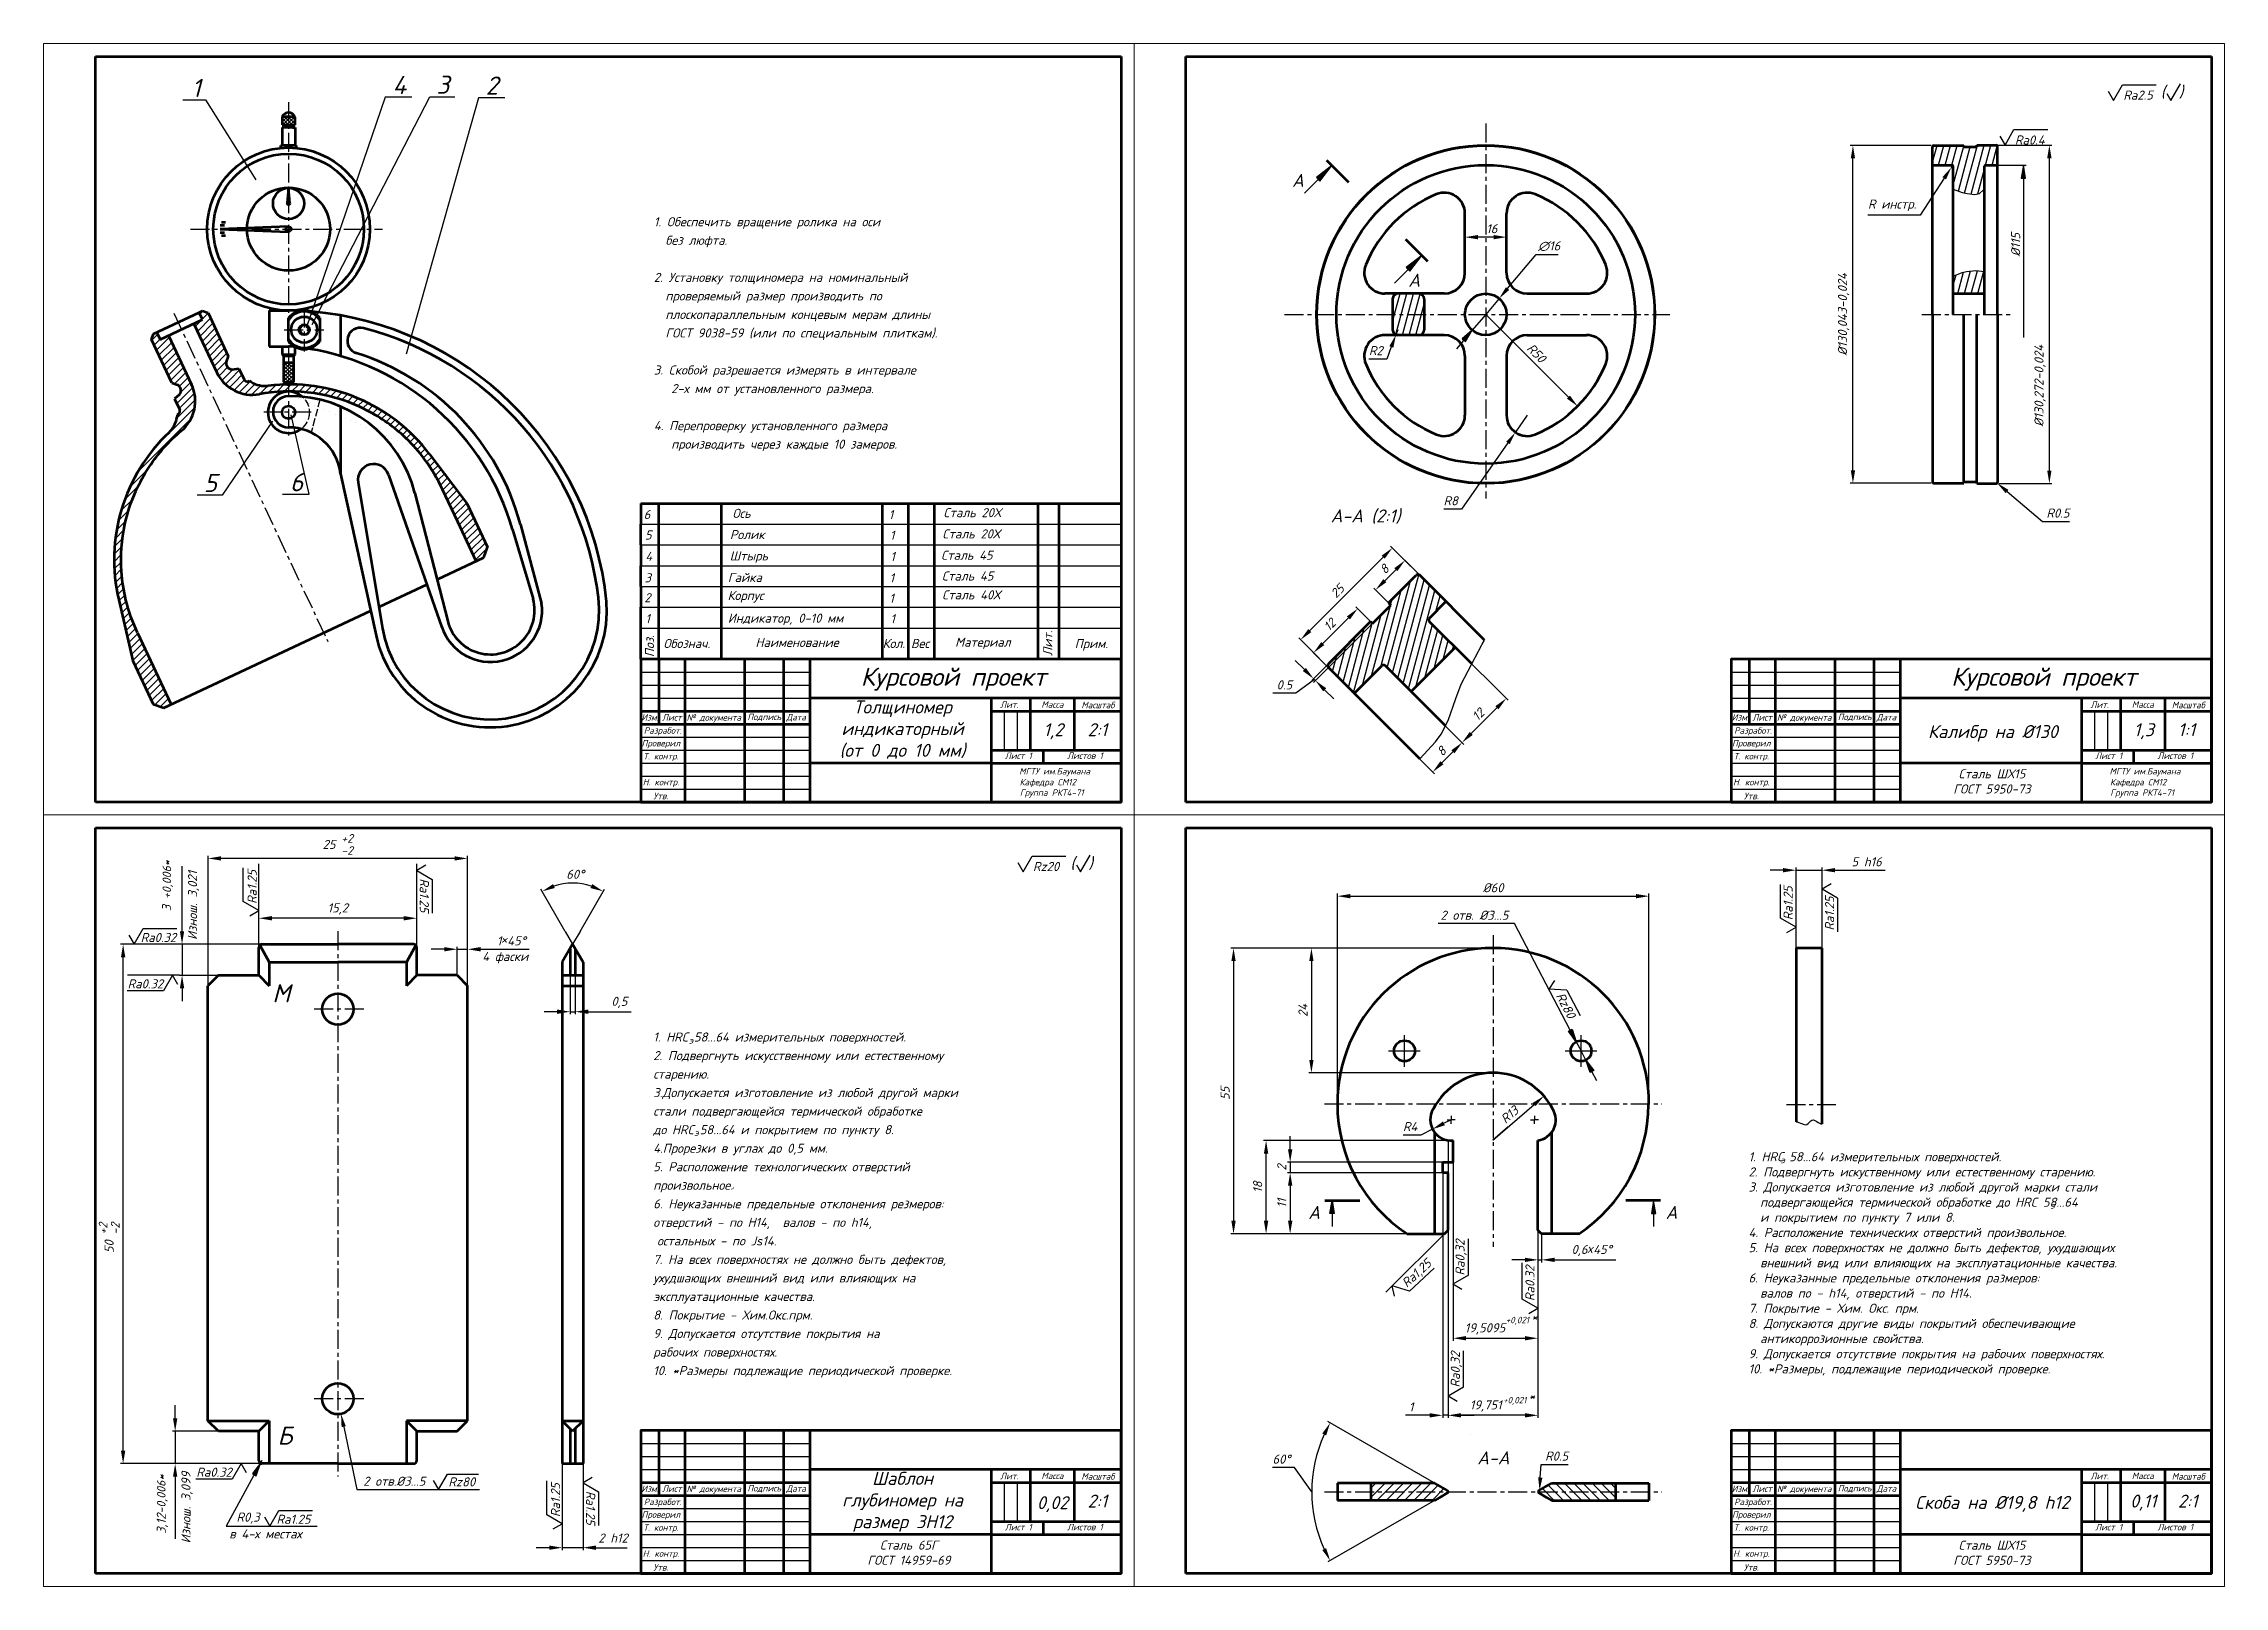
# Model space of a CAD drawing. Extents: x 3984 to 4893, y -1391 to 1983.
# Drawn here: x 4053 to 4893, y -1391 to -797 of the extents above; entities that cross this region are included whole.
import ezdxf
from ezdxf.enums import TextEntityAlignment as Align

# ---------------------------------------------------------------- set-up
doc = ezdxf.new("R2010")
doc.units = 0
doc.header["$MEASUREMENT"] = 0
for name, pattern in [('AM_ISO02W050', [7.5, 6, -1.5]), ('DASHDOTX2', [2, 1, -0.5, 0, -0.5]), ('K5LT32773', [3.75, 3, -0.75]), ('K5LT_AXLED', [11.807581, 7.307581, -1.5, 1.5, -1.5]), ('K5LT_BASIC', [0]), ('K5LT_THIN', [0])]:
    doc.linetypes.add(name, pattern=pattern)
for name, color, linetype in [('0 VIEW0', 7, 'Continuous'), ('OSI', 18, 'DASHDOTX2'), ('OSNOVNIE', 5, 'Continuous'), ('RAZMERI', 8, 'Continuous'), ('TONKIE', 16, 'Continuous')]:
    doc.layers.add(name, color=color, linetype=linetype)
doc.layers.add('Обводка', color=7, linetype='Continuous', lineweight=30)
doc.styles.get("Standard").update_dxf_attribs({"font": 'isocpeui.ttf', "height": 3.5})
doc.dimstyles.new('AM_ISO', dxfattribs={"dimtxt": 3.5, "dimasz": 5, "dimexe": 1, "dimexo": 1, "dimgap": 1.5, "dimtad": 3, "dimtoh": 1, "dimdsep": 46, "dimtxsty": 'Standard', "dimcen": 0, "dimclrd": 256, "dimclre": 256, "dimclrt": 256, "dimadec": 0, "dimazin": 2, "dimtp": 0.1, "dimtm": 0.1, "dimtfac": 0.71, "dimtmove": 0, "dimatfit": 2, "dimfxl": 1, "dimlwd": -1, "dimlwe": -1, "dimarcsym": 1})
doc.dimstyles.new('AM_ISO$3', dxfattribs={"dimtxt": 3.5, "dimasz": 5, "dimexe": 1, "dimexo": 1, "dimgap": 1.5, "dimtad": 3, "dimtoh": 1, "dimdsep": 46, "dimtxsty": 'Standard', "dimcen": 0, "dimclrd": 256, "dimclre": 256, "dimclrt": 256, "dimadec": 0, "dimazin": 2, "dimtp": 0.1, "dimtm": 0.1, "dimtfac": 0.71, "dimtofl": 0, "dimtmove": 0, "dimatfit": 0, "dimfxl": 1, "dimlwd": -1, "dimlwe": -1, "dimarcsym": 1})
pattern_1 = [(75, (166.2075, 683.4917), (-2.4148146, 0.6470476), [])]
pattern_2 = [(45, (166.2075, 683.4917), (-0.70710678, 0.70710678), [])]
pattern_3 = [(135, (166.2075, 683.4917), (-0.70710678, -0.70710678), [])]
pattern_4 = [(45, (166.2075, 683.4917), (-1.4142136, 1.4142136), [])]

msp = doc.modelspace()

# ---------------------------------------------------------------- texts
at = {"color": 0, "lineweight": 30}
for s, p in [('Изм.', (4286.825, -1056.875)), ('№ документа', (4311.409, -1057.259)), ('Подпись', (4330.832, -1056.891)), ('Дата', (4343.089, -1057.063)), ('Лит.', (4425.207, -1052.004)), ('Масса', (4441.825, -1051.926)), ('Масштаб', (4459.372, -1052.121)), ('Изм.', (4706.825, -1056.875)), ('№ документа', (4731.409, -1057.259)), ('Подпись', (4750.832, -1056.891)), ('Дата', (4763.089, -1057.063)), ('Лит.', (4845.207, -1052.004)), ('Масса', (4861.825, -1051.926)), ('Масштаб', (4879.372, -1052.121)), ('Проверил', (4291.017, -1067.152)), ('Разработ.', (4291.686, -1062.275)), ('Проверил', (4711.017, -1067.152)), ('Разработ.', (4711.686, -1062.275)), ('Т. контр.', (4291.017, -1072.152)), ('Лист 1', (4428.695, -1071.664)), ('Листов 1', (4454.35, -1071.644)), ('Т. контр.', (4711.017, -1072.152)), ('Лист 1', (4848.695, -1071.664)), ('Листов 1', (4874.35, -1071.644)), ('Н. контр.', (4291.017, -1082.152)), ('МГТУ им.Баумана', (4442.674, -1077.966)), ('Кафедра СМ12', (4440.034, -1082.157)), ('Н. контр.', (4711.017, -1082.152)), ('МГТУ им.Баумана', (4862.674, -1077.966)), ('Кафедра СМ12', (4860.034, -1082.157)), ('Утв.', (4291.017, -1087.152)), ('Группа РКТ4-71', (4441.566, -1086.188)), ('Утв.', (4711.017, -1087.152)), ('Группа РКТ4-71', (4861.566, -1086.188)), ('Лит.', (4425.207, -1349.004)), ('Масса', (4441.825, -1348.926)), ('Масштаб', (4459.372, -1349.121)), ('Лит.', (4845.207, -1349.004)), ('Масса', (4861.825, -1348.926)), ('Масштаб', (4879.372, -1349.121)), ('Изм.', (4286.825, -1353.875)), ('Разработ.', (4291.686, -1359.275)), ('№ документа', (4311.409, -1354.259)), ('Подпись', (4330.832, -1353.891)), ('Дата', (4343.089, -1354.063)), ('Изм.', (4706.825, -1353.875)), ('Разработ.', (4711.686, -1359.275)), ('№ документа', (4731.409, -1354.259)), ('Подпись', (4750.832, -1353.891)), ('Дата', (4763.089, -1354.063)), ('Проверил', (4291.017, -1364.152)), ('Т. контр.', (4291.017, -1369.152)), ('Лист 1', (4428.695, -1368.664)), ('Листов 1', (4454.35, -1368.644)), ('Проверил', (4711.017, -1364.152)), ('Т. контр.', (4711.017, -1369.152)), ('Лист 1', (4848.695, -1368.664)), ('Листов 1', (4874.35, -1368.644)), ('Н. контр.', (4291.017, -1379.152)), ('Н. контр.', (4711.017, -1379.152)), ('Утв.', (4291.017, -1384.152)), ('Утв.', (4711.017, -1384.152))]:
    msp.add_text(s, height=2.5, dxfattribs=at).set_placement(p, align=Align.MIDDLE)
for p in [(4298.993, -1058.133), (4718.993, -1058.133), (4298.993, -1355.133), (4718.993, -1355.133)]:
    msp.add_text('Лист', height=2.5, dxfattribs=at).set_placement(p, align=Align.RIGHT)
at = {"lineweight": 30, "attachment_point": 1}
for s, insert, char_height, width in [('1', (4110.249, -811.024), 7, 9.09244), ('4', (4187.65, -809.904), 7, 3.19093), ('3', (4204.573, -809.778), 7, 3.19093), ('2', (4223.524, -810.124), 7, 3.19093), ('A', (4534.144, -847.644), 5, 4.93157), ('A', (4578.929, -886.073), 5, 4.93157), ('5', (4114.932, -963.115), 7, 3.19093), ('6', (4148.12, -962.829), 7, 3.19093), ('A-A (2:1)', (4549.024, -976.816), 5, 31.25851), ('\\pxqc;Сталь ШХ15\\PГОСТ 5950-73', (4787.188, -1076.867), 3.5, 33.04909), ('4 фаски', (4222.21, -1147.209), 3.5, 18.73628), ('э', (4301.826, -1179.983), 2.5, 1.97078), ('э', (4303.903, -1215.547), 2.5, 1.97078), ('э', (4722.367, -1226.03), 2.5, 1.97078), ('э', (4826.298, -1243.502), 2.5, 1.97078), ('x', (4647.653, -1259.659), 3.5, 2.48062), ('0,02', (4435.878, -1356.75), 5, 8.7803), ('R0,3', (4127.537, -1363.058), 3.5, 0.8658), ('в 4-х местах', (4124.758, -1369.526), 3.5, 35.51492), ('\\pxqc;Сталь 65Г\\PГОСТ 14959-69', (4367.599, -1373.825), 3.5, 37.88276), ('\\pxqc;Сталь ШХ15\\PГОСТ 5950-73', (4787.188, -1373.867), 3.5, 33.04909)]:
    msp.add_mtext(s, dxfattribs=dict(at, insert=insert, char_height=char_height, width=width))
at = {"lineweight": 30, "char_height": 3.5, "attachment_point": 1}
for s, insert, width, rotation in [('%%C115', (4811.097, -879.438), 37.72877, 90), ('Изнош. 3,021', (4108.865, -1142.585), 28.86022, 90), ('Rz80', (4638.748, -1162.392), 4.90193, 297.63986), ('Изнош. 3,099', (4106.332, -1374.918), 28.86022, 90)]:
    msp.add_mtext(s, dxfattribs=dict(at, insert=insert, width=width, rotation=rotation))
at = {"layer": '0 VIEW0', "lineweight": 30}
for s, height, p in [('1. Обеспечить вращение ролика на оси ', 3.5, (4288.304, -867.812)), ('  без люфта.', 3.5, (4288.304, -874.947)), ('2. Установку толщиномера на номинальный', 3.5, (4288.304, -889.219)), ('  проверяемый размер производить по', 3.5, (4288.304, -896.355)), ('  плоскопараллельным концевым мерам длины', 3.5, (4288.304, -903.491)), ('  ГОСТ 9038-59 (или по специальным плиткам).', 3.5, (4288.304, -910.626)), ('3. Скобой разрешается измерять в интервале ', 3.5, (4288.304, -924.898)), ('   2-х мм от установленного размера.', 3.5, (4288.304, -932.034)), ('4. Перепроверку установленного размера', 3.5, (4288.304, -946.306)), ('   производить через каждые 10 замеров. ', 3.5, (4288.304, -953.441)), ('6', 3.5, (4284.385, -980.544)), ('Ось', 3.5, (4318.606, -980.074)), ('1', 3.5, (4378.749, -980.581)), ('Сталь 20Х', 3.5, (4399.869, -979.811)), ('5', 3.5, (4284.885, -988.428)), ('Ролик', 3.5, (4317.606, -988.251)), ('1', 3.5, (4379.249, -988.464)), ('Сталь 20Х', 3.5, (4399.469, -987.987)), ('4', 3.5, (4285.033, -996.649)), ('Штырь', 3.5, (4317.506, -996.459)), ('1', 3.5, (4379.397, -996.686)), ('Сталь 45', 3.5, (4398.969, -996.195)), ('3', 3.5, (4284.733, -1004.89)), ('Гайка', 3.5, (4316.806, -1004.761)), ('1', 3.5, (4379.097, -1004.926)), ('Сталь 45', 3.5, (4399.269, -1004.197)), ('Сталь 40Х', 3.5, (4399.369, -1011.458)), ('2', 3.5, (4284.633, -1012.545)), ('Корпус', 3.5, (4316.706, -1011.722)), ('1', 3.5, (4378.997, -1012.781)), ('1', 3.5, (4285.033, -1020.628)), ('Индикатор, 0-10 мм', 3.5, (4316.806, -1020.445)), ('1', 3.5, (4379.397, -1020.665)), ('Обознач.', 3.5, (4292.01, -1030.183)), ('Наименование', 3.5, (4327.432, -1029.783)), ('Кол.', 3.5, (4376.435, -1030.183)), ('Вес', 3.5, (4387.357, -1030.183)), ('Материал', 3.5, (4404.352, -1029.674)), ('Прим.', 3.5, (4450.402, -1030.242)), ('М', 7, (4141.327, -1166.607)), ('Б', 7, (4143.327, -1336.902))]:
    msp.add_text(s, height=height, dxfattribs=at).set_placement(p)
for s, p in [('Лит.', (4441.777, -1033.257)), ('Поз.', (4288.393, -1033.688))]:
    msp.add_text(s, height=3.5, rotation=90, dxfattribs=at).set_placement(p)
at = {"layer": '0 VIEW0'}
for s, p in [('1. HRC 58...64 измерительных поверхностей.', (4288.073, -1181.709)), ('2. Подвергнуть искусственному или естественному', (4288.073, -1188.844)), ('3.Допускается изготовление из любой другой марки', (4288.073, -1203.116)), ('старению.', (4288.073, -1195.98)), ('стали подвергающейся термической обработке', (4288.073, -1210.252)), ('до HRC 58...64 и покрытием по пункту 8.', (4288.073, -1217.388)), ('4.Прорезки в углах до 0,5 мм.', (4288.073, -1224.524)), ('5. Расположение технологических отверстий', (4288.073, -1231.659)), ('произвольное.', (4288.073, -1238.795)), ('6. Неуказанные предельные отклонения резмеров:', (4288.073, -1245.931)), ('.', (4318.321, -1238.351)), ('отверстий - по H14,', (4288.073, -1253.067)), ('валов - по h14,', (4337.894, -1253.067)), ('остальных - по Js14.', (4289.555, -1260.203)), ('7. На всех поверхностях не должно быть дефектов,', (4288.073, -1267.338)), ('ухудшающих внешний вид или влияющих на ', (4288.073, -1274.474)), ('эксплуатационные качества.', (4288.073, -1281.61)), ('8. Покрытие - Хим.Окс.прм.', (4288.073, -1288.746)), ('9. Допускается отсутствие покрытия на', (4288.073, -1295.882)), ('рабочих поверхностях.', (4288.073, -1303.017)), ('10. *Размеры подлежащие периодической проверке.', (4288.073, -1310.153))]:
    msp.add_text(s, height=3.5, dxfattribs=at).set_placement(p)
at = {"layer": 'OSI', "color": 0, "linetype": 'ByBlock', "lineweight": 30, "attachment_point": 1}
for s, insert, char_height, width in [('(', (4868.749, -813.726), 4.5, 1.91148), (')', (4875.734, -813.715), 4.5, 1.91148), ('Ra2.5', (4854.341, -815.549), 3.5, 4.06839), ('Ra0.4', (4812.581, -832.815), 3.5, 4.06839), ('1,2', (4438.383, -1059.141), 5, 8.00699), ('2:1', (4455.383, -1059.141), 5, 8.00699), ('1,3', (4858.383, -1059.141), 5, 8.00699), ('1:1', (4875.383, -1059.141), 5, 8.00699), ('Rz20', (4434.341, -1112.549), 3.5, 4.06839), ('(', (4448.749, -1110.726), 4.5, 1.91148), (')', (4455.734, -1110.715), 4.5, 1.91148), ('Ra0.32', (4090.645, -1139.885), 3.5, 4.06839), ('Ra0.32', (4085.62, -1157.731), 3.5, 4.06839), ('Ra0.32', (4112.072, -1345.754), 3.5, 4.06839), ('Rz80', (4209.153, -1349.493), 3.5, 4.06839), ('2:1', (4455.383, -1356.141), 5, 8.00699), ('0,11', (4856.958, -1356.141), 5, 8.00699), ('2:1', (4875.383, -1356.141), 5, 8.00699), ('Ra1.25', (4142.961, -1363.887), 3.5, 4.06839)]:
    msp.add_mtext(s, dxfattribs=dict(at, insert=insert, char_height=char_height, width=width))
at = {"layer": 'OSI', "color": 0, "linetype": 'ByBlock', "lineweight": 30, "char_height": 3.5, "width": 4.06839, "attachment_point": 1}
for s, insert, rotation in [('Ra1.25', (4131.822, -1128.688), 90), ('Ra1.25', (4201.662, -1118.886), 270), ('Ra1.25', (4723.463, -1134.977), 90), ('Ra1.25', (4739.421, -1138.957), 90), ('Ra0.32', (4624.013, -1281.627), 90), ('Ra1.25', (4248.675, -1364.788), 90), ('Ra1.25', (4265.714, -1354.693), 270)]:
    msp.add_mtext(s, dxfattribs=dict(at, insert=insert, rotation=rotation))
at = {"layer": 'OSI', "linetype": 'ByBlock', "lineweight": 70, "insert": (4229.347, -1140.621), "char_height": 3.5, "width": 2.28574, "attachment_point": 1}
msp.add_mtext('×', dxfattribs=at)
at = {"layer": 'RAZMERI', "color": 0, "lineweight": 30, "insert": (4575.989, -1274.059), "char_height": 3.5, "width": 24.47448, "attachment_point": 1, "rotation": 42.554314}
msp.add_mtext('Ra1,25', dxfattribs=at)
at = {"layer": 'TONKIE', "color": 0, "lineweight": 30}
for s, insert, char_height, width, attachment_point in [('\\pxql;1. HRC 58...64 измерительных поверхностей.\\P2. Подвергнуть искуственному или естественному старению.\\P3. Допускается изготовление из любой другой марки стали \\P  подвергающейся термической обработке до HRC 58...64\\P  и покрытием по пункту 7 или 8.\\P4. Расположение технических отверстий произвольное.\\P5. На всех поверхностях не должно быть дефектов, ухудшающих \\P  внешний вид или влияющих на эксплуатационные качества.\\P6. Неуказанные предельные отклонения размеров: \\P  валов по - h14, отверстий - по H14.\\P7. Покрытие - Хим. Окс. прм. \\P8. Допускаются другие виды покрытий обеспечивающие \\P  антикоррозионные свойства.\\P9. Допускается отсутствие покрытия на рабочих поверхностях.\\P10. *Размеры, подлежащие периодической проверке.', (4709.967, -1224.298), 3.5, 241.52885, 1), ('A', (4540.388, -1244.994), 5, 35.50694, 1), ('A', (4682.54, -1244.994), 5, 35.50694, 3), ('+0,021', (4616.454, -1287.676), 2.5, 21.47885, 1), ('*', (4626.293, -1286.005), 3.5, 15.0011, 1), ('+0,021', (4615.447, -1318.527), 2.5, 21.47885, 1), ('*', (4625.322, -1316.515), 3.5, 15.0011, 1)]:
    msp.add_mtext(s, dxfattribs=dict(at, insert=insert, char_height=char_height, width=width, attachment_point=attachment_point))
at = {"layer": 'TONKIE', "color": 0, "lineweight": 30, "char_height": 3.5, "width": 24.47448, "attachment_point": 1, "rotation": 90}
for insert in [(4597.08, -1271.786), (4595.259, -1314.896)]:
    msp.add_mtext('Ra0,32', dxfattribs=dict(at, insert=insert))
at = {"layer": 'TONKIE', "color": 0, "insert": (4605.477, -1339.503), "char_height": 5, "width": 50.61718, "attachment_point": 1}
msp.add_mtext('A-A', dxfattribs=at)
at = {"layer": 'Обводка', "color": 0, "lineweight": 30, "attachment_point": 1}
for s, insert, char_height, width in [('{\\C256;Курсовой проект}', (4367.986, -1037.734), 7, 115.54803), ('{\\C256;Курсовой проект}', (4787.986, -1037.734), 7, 115.54803), ('\\pxqc;{\\C256;Толщиномер индикаторный\\P(от 0 до 10 мм)}', (4355.687, -1050.399), 5, 56.79954), ('\\pxqc;{\\C256;Калибр на %%C130}', (4775.687, -1059.858), 5, 56.79954), ('\\pxqc;{\\C256;Шаблон глубиномер на размер 3Н12}', (4355.687, -1347.399), 5, 56.79954), ('\\pxqc;{\\C256;Cкоба на %%C19,8 h12 }', (4767.641, -1356.647), 5, 72.28773)]:
    msp.add_mtext(s, dxfattribs=dict(at, insert=insert, char_height=char_height, width=width))

# ---------------------------------------------------------------- blocks, each defined once
blk = doc.blocks.new('*D449')
at = {"layer": '0 VIEW0', "transparency": 16777216}
for p, q in [((4580.69, -1047.64), (4600.34, -1067.29)), ((4569.38, -1058.95), (4589.03, -1078.6)), ((4591.86, -1074.36), (4596.1, -1070.12))]:
    blk.add_line(p, q, dxfattribs=at)
at = {"layer": '0 VIEW0', "lineweight": 30, "transparency": 16777216}
for points in [[(4595.51, -1069.53), (4596.69, -1070.71), (4599.64, -1066.58)], [(4591.27, -1073.77), (4592.45, -1074.95), (4588.32, -1077.9)]]:
    blk.add_solid(points, dxfattribs=at)
at = {"layer": 'Defpoints', "color": 0, "lineweight": 30, "transparency": 16777216}
for p in [(4579.98, -1046.93), (4568.67, -1058.25), (4599.64, -1066.58)]:
    blk.add_point(p, dxfattribs=at)
at = {"layer": '0 VIEW0', "lineweight": 30, "transparency": 16777216, "insert": (4591.68, -1069.94), "char_height": 3.5, "attachment_point": 5, "rotation": 45}
blk.add_mtext('8', dxfattribs=at)
blk = doc.blocks.new('*D450')
at = {"layer": '0 VIEW0', "transparency": 16777216}
for p, q in [((4597.66, -1030.67), (4617.31, -1050.32)), ((4580.69, -1047.64), (4600.34, -1067.29)), ((4613.07, -1053.15), (4603.17, -1063.05))]:
    blk.add_line(p, q, dxfattribs=at)
at = {"layer": '0 VIEW0', "lineweight": 30, "transparency": 16777216}
for points in [[(4612.48, -1052.56), (4613.66, -1053.74), (4616.61, -1049.61)], [(4602.58, -1062.46), (4603.76, -1063.64), (4599.64, -1066.58)]]:
    blk.add_solid(points, dxfattribs=at)
at = {"layer": 'Defpoints', "color": 0, "lineweight": 30, "transparency": 16777216}
for p in [(4596.95, -1029.96), (4579.98, -1046.93), (4599.64, -1066.58)]:
    blk.add_point(p, dxfattribs=at)
at = {"layer": '0 VIEW0', "lineweight": 30, "transparency": 16777216, "insert": (4605.82, -1055.8), "char_height": 3.5, "attachment_point": 5, "rotation": 45}
blk.add_mtext('12', dxfattribs=at)
blk = doc.blocks.new('*D451')
at = {"layer": '0 VIEW0', "transparency": 16777216}
for p, q in [((4563.69, -1020.74), (4541.72, -1042.71)), ((4564.4, -1021.45), (4542.43, -1043.42)), ((4538.89, -1038.47), (4535.36, -1034.93)), ((4535.57, -1047.62), (4526.77, -1047.62)), ((4542.78, -1042.36), (4535.57, -1047.62)), ((4542.43, -1042), (4543.13, -1042.71)), ((4542.43, -1042), (4543.13, -1042.71)), ((4546.67, -1046.24), (4550.2, -1049.78))]:
    blk.add_line(p, q, dxfattribs=at)
at = {"layer": '0 VIEW0', "lineweight": 30, "transparency": 16777216}
for points in [[(4539.48, -1037.88), (4538.3, -1039.06), (4542.43, -1042)], [(4547.26, -1045.65), (4546.08, -1046.83), (4543.13, -1042.71)]]:
    blk.add_solid(points, dxfattribs=at)
at = {"layer": 'Defpoints', "color": 0, "lineweight": 30, "transparency": 16777216}
for p in [(4564.4, -1020.03), (4565.1, -1020.74), (4543.13, -1042.71)]:
    blk.add_point(p, dxfattribs=at)
at = {"layer": '0 VIEW0', "lineweight": 30, "transparency": 16777216, "insert": (4531.17, -1044.37), "char_height": 3.5, "attachment_point": 5}
blk.add_mtext('0.5', dxfattribs=at)
blk = doc.blocks.new('*D452')
at = {"layer": '0 VIEW0', "transparency": 16777216}
for p, q in [((4564.4, -1020.03), (4558.69, -1014.32)), ((4555.86, -1018.57), (4545.96, -1028.47)), ((4547.43, -1037), (4541.72, -1031.29))]:
    blk.add_line(p, q, dxfattribs=at)
at = {"layer": '0 VIEW0', "lineweight": 30, "transparency": 16777216}
for points in [[(4555.27, -1017.98), (4556.45, -1019.16), (4559.4, -1015.03)], [(4545.37, -1027.88), (4546.55, -1029.06), (4542.43, -1032)]]:
    blk.add_solid(points, dxfattribs=at)
at = {"layer": 'Defpoints', "color": 0, "lineweight": 30, "transparency": 16777216}
for p in [(4565.1, -1020.74), (4542.43, -1032), (4548.13, -1037.71)]:
    blk.add_point(p, dxfattribs=at)
at = {"layer": '0 VIEW0', "lineweight": 30, "transparency": 16777216, "insert": (4548.61, -1021.22), "char_height": 3.5, "attachment_point": 5, "rotation": 45}
blk.add_mtext('12', dxfattribs=at)
blk = doc.blocks.new('*D453')
at = {"layer": '0 VIEW0', "transparency": 16777216}
for p, q in [((4582.78, -1001.65), (4576.91, -995.78)), ((4571.47, -1012.96), (4565.6, -1007.09)), ((4574.08, -1000.02), (4569.84, -1004.26))]:
    blk.add_line(p, q, dxfattribs=at)
at = {"layer": '0 VIEW0', "lineweight": 30, "transparency": 16777216}
for points in [[(4573.5, -999.43), (4574.67, -1000.61), (4577.62, -996.48)], [(4569.25, -1003.67), (4570.43, -1004.85), (4566.31, -1007.8)]]:
    blk.add_solid(points, dxfattribs=at)
at = {"layer": 'Defpoints', "color": 0, "lineweight": 30, "transparency": 16777216}
for p in [(4566.31, -1007.8), (4583.49, -1002.35), (4572.18, -1013.67)]:
    blk.add_point(p, dxfattribs=at)
at = {"layer": '0 VIEW0', "lineweight": 30, "transparency": 16777216, "insert": (4569.66, -999.84), "char_height": 3.5, "attachment_point": 5, "rotation": 45}
blk.add_mtext('8', dxfattribs=at)
blk = doc.blocks.new('*D454')
at = {"layer": '0 VIEW0', "transparency": 16777216}
for p, q in [((4582.78, -1001.65), (4572.07, -990.94)), ((4569.25, -995.18), (4540.96, -1023.47)), ((4547.43, -1037), (4536.72, -1026.29))]:
    blk.add_line(p, q, dxfattribs=at)
at = {"layer": '0 VIEW0', "lineweight": 30, "transparency": 16777216}
for points in [[(4568.66, -994.59), (4569.84, -995.77), (4572.78, -991.65)], [(4540.37, -1022.88), (4541.55, -1024.06), (4537.43, -1027)]]:
    blk.add_solid(points, dxfattribs=at)
at = {"layer": 'Defpoints', "color": 0, "lineweight": 30, "transparency": 16777216}
for p in [(4583.49, -1002.35), (4537.43, -1027), (4548.13, -1037.71)]:
    blk.add_point(p, dxfattribs=at)
at = {"layer": '0 VIEW0', "lineweight": 30, "transparency": 16777216, "insert": (4551.59, -1008.25), "char_height": 3.5, "attachment_point": 5, "rotation": 45}
blk.add_mtext('25', dxfattribs=at)
blk = doc.blocks.new('*D455')
at = {"layer": '0 VIEW0', "transparency": 16777216}
for p, q in [((4600.74, -873.52), (4600.74, -870.98)), ((4611.74, -871.98), (4605.74, -871.98)), ((4616.74, -873.52), (4616.74, -870.98))]:
    blk.add_line(p, q, dxfattribs=at)
at = {"layer": '0 VIEW0', "lineweight": 30, "transparency": 16777216}
for points in [[(4605.74, -871.15), (4605.74, -872.82), (4600.74, -871.98)], [(4611.74, -871.15), (4611.74, -872.82), (4616.74, -871.98)]]:
    blk.add_solid(points, dxfattribs=at)
at = {"layer": 'Defpoints', "color": 0, "lineweight": 30, "transparency": 16777216}
for p in [(4600.74, -871.98), (4600.74, -874.52), (4616.74, -874.52)]:
    blk.add_point(p, dxfattribs=at)
at = {"layer": '0 VIEW0', "lineweight": 30, "transparency": 16777216, "insert": (4611.06, -868.73), "char_height": 3.5, "attachment_point": 5}
blk.add_mtext('16', dxfattribs=at)
blk = doc.blocks.new('*D456')
at = {"layer": '0 VIEW0', "transparency": 16777216}
for p, q in [((4617.14, -891.79), (4628.2, -878.72)), ((4628.2, -878.72), (4636.59, -878.72))]:
    blk.add_line(p, q, dxfattribs=at)
at = {"layer": '0 VIEW0', "lineweight": 30, "transparency": 16777216}
blk.add_solid([(4616.5, -891.26), (4617.77, -892.33), (4613.91, -895.61)], dxfattribs=at)
at = {"layer": 'Defpoints', "color": 0, "lineweight": 30, "transparency": 16777216}
for p in [(4613.91, -895.61), (4603.57, -907.82)]:
    blk.add_point(p, dxfattribs=at)
at = {"layer": '0 VIEW0', "lineweight": 30, "transparency": 16777216, "insert": (4633.15, -875.47), "char_height": 3.5, "attachment_point": 5}
blk.add_mtext('∅16', dxfattribs=at)
blk = doc.blocks.new('*D457')
at = {"layer": '0 VIEW0', "transparency": 16777216}
blk.add_line((4608.74, -901.72), (4640.56, -933.54), dxfattribs=at)
at = {"layer": '0 VIEW0', "lineweight": 30, "transparency": 16777216}
blk.add_solid([(4641.15, -932.95), (4639.97, -934.13), (4644.09, -937.07)], dxfattribs=at)
at = {"layer": 'Defpoints', "color": 0, "lineweight": 30, "transparency": 16777216}
for p in [(4608.74, -901.72), (4644.09, -937.07)]:
    blk.add_point(p, dxfattribs=at)
at = {"layer": '0 VIEW0', "lineweight": 30, "transparency": 16777216, "insert": (4628.23, -916.61), "char_height": 3.5, "attachment_point": 5, "rotation": 315}
blk.add_mtext('R50', dxfattribs=at)
blk = doc.blocks.new('*D458')
at = {"layer": '0 VIEW0', "transparency": 16777216}
for p, q in [((4780.34, -836.7), (4749.17, -836.7)), ((4750.17, -961.74), (4750.17, -841.7)), ((4780.34, -966.74), (4749.17, -966.74))]:
    blk.add_line(p, q, dxfattribs=at)
at = {"layer": '0 VIEW0', "lineweight": 30, "transparency": 16777216}
for points in [[(4749.34, -841.7), (4751.01, -841.7), (4750.17, -836.7)], [(4749.34, -961.74), (4751.01, -961.74), (4750.17, -966.74)]]:
    blk.add_solid(points, dxfattribs=at)
at = {"layer": 'Defpoints', "color": 0, "lineweight": 30, "transparency": 16777216}
for p in [(4750.17, -836.7), (4781.34, -836.7), (4781.34, -966.74)]:
    blk.add_point(p, dxfattribs=at)
at = {"layer": '0 VIEW0', "lineweight": 30, "transparency": 16777216, "insert": (4746.57, -901.72), "char_height": 3.5, "attachment_point": 5, "rotation": 90}
blk.add_mtext('%%c130,043-0,024', dxfattribs=at)
blk = doc.blocks.new('*D459')
at = {"layer": '0 VIEW0', "transparency": 16777216}
for p, q in [((4801.19, -836.58), (4826.84, -836.58)), ((4825.84, -961.85), (4825.84, -841.58)), ((4806.34, -966.85), (4826.84, -966.85))]:
    blk.add_line(p, q, dxfattribs=at)
at = {"layer": '0 VIEW0', "lineweight": 30, "transparency": 16777216}
for points in [[(4825, -841.58), (4826.67, -841.58), (4825.84, -836.58)], [(4825, -961.85), (4826.67, -961.85), (4825.84, -966.85)]]:
    blk.add_solid(points, dxfattribs=at)
at = {"layer": 'Defpoints', "color": 0, "lineweight": 30, "transparency": 16777216}
for p in [(4800.19, -836.58), (4825.84, -836.58), (4805.34, -966.85)]:
    blk.add_point(p, dxfattribs=at)
at = {"layer": '0 VIEW0', "lineweight": 30, "transparency": 16777216, "insert": (4822.24, -929.22), "char_height": 3.5, "attachment_point": 5, "rotation": 90}
blk.add_mtext('%%c130,272-0,024', dxfattribs=at)
blk = doc.blocks.new('*D460')
at = {"layer": '0 VIEW0', "transparency": 16777216}
for p, q in [((4103.92, -1326.75), (4103.92, -1321.75)), ((4135.17, -1331.75), (4102.92, -1331.75)), ((4103.92, -1331.75), (4103.92, -1344.23)), ((4139.17, -1344.23), (4102.92, -1344.23)), ((4103.92, -1349.23), (4103.92, -1354.23))]:
    blk.add_line(p, q, dxfattribs=at)
at = {"layer": '0 VIEW0', "lineweight": 30, "transparency": 16777216}
for points in [[(4103.09, -1326.75), (4104.76, -1326.75), (4103.92, -1331.75)], [(4103.09, -1349.23), (4104.76, -1349.23), (4103.92, -1344.23)]]:
    blk.add_solid(points, dxfattribs=at)
at = {"layer": 'Defpoints', "color": 0, "lineweight": 30, "transparency": 16777216}
for p in [(4136.17, -1331.75), (4103.92, -1344.23), (4140.17, -1344.23)]:
    blk.add_point(p, dxfattribs=at)
at = {"layer": '0 VIEW0', "lineweight": 30, "transparency": 16777216, "insert": (4098.96, -1359.83), "char_height": 3.5, "attachment_point": 5, "rotation": 90}
blk.add_mtext('\\A1;3,12{\\H3.33-0,006}*', dxfattribs=at)
blk = doc.blocks.new('*D461')
at = {"layer": '0 VIEW0', "transparency": 16777216}
for p, q in [((4106.57, -1139.23), (4106.57, -1134.23)), ((4165.57, -1144.23), (4105.57, -1144.23)), ((4106.57, -1144.23), (4106.57, -1156.21)), ((4135.17, -1156.21), (4105.57, -1156.21)), ((4106.57, -1161.21), (4106.57, -1166.21))]:
    blk.add_line(p, q, dxfattribs=at)
at = {"layer": '0 VIEW0', "lineweight": 30, "transparency": 16777216}
for points in [[(4105.73, -1139.23), (4107.4, -1139.23), (4106.57, -1144.23)], [(4105.73, -1161.21), (4107.4, -1161.21), (4106.57, -1156.21)]]:
    blk.add_solid(points, dxfattribs=at)
at = {"layer": 'Defpoints', "color": 0, "lineweight": 30, "transparency": 16777216}
for p in [(4166.57, -1144.23), (4106.57, -1156.21), (4136.17, -1156.21)]:
    blk.add_point(p, dxfattribs=at)
at = {"layer": '0 VIEW0', "lineweight": 30, "transparency": 16777216, "insert": (4101.02, -1121.74), "char_height": 3.5, "attachment_point": 5, "rotation": 90}
blk.add_mtext('3 {\\H3.33\\S+0,006*', dxfattribs=at)
blk = doc.blocks.new('*D462')
at = {"layer": '0 VIEW0', "transparency": 16777216}
for p, q in [((4165.57, -1144.23), (4082.87, -1144.23)), ((4083.87, -1339.23), (4083.87, -1149.23)), ((4165.57, -1344.23), (4082.87, -1344.23))]:
    blk.add_line(p, q, dxfattribs=at)
at = {"layer": '0 VIEW0', "lineweight": 30, "transparency": 16777216}
for points in [[(4083.04, -1149.23), (4084.71, -1149.23), (4083.87, -1144.23)], [(4083.04, -1339.23), (4084.71, -1339.23), (4083.87, -1344.23)]]:
    blk.add_solid(points, dxfattribs=at)
at = {"layer": 'Defpoints', "color": 0, "lineweight": 30, "transparency": 16777216}
for p in [(4083.87, -1144.23), (4166.57, -1144.23), (4166.57, -1344.23)]:
    blk.add_point(p, dxfattribs=at)
at = {"layer": '0 VIEW0', "lineweight": 30, "transparency": 16777216, "insert": (4078.49, -1257.32), "char_height": 3.5, "attachment_point": 5, "rotation": 90}
blk.add_mtext('\\A1;50 {\\H3.33\\S+2^ -2;}', dxfattribs=at)
blk = doc.blocks.new('*D463')
at = {"layer": '0 VIEW0', "transparency": 16777216}
for p, q in [((4136.17, -1155.21), (4136.17, -1133.23)), ((4196.97, -1155.21), (4196.97, -1133.23)), ((4191.97, -1134.23), (4141.17, -1134.23))]:
    blk.add_line(p, q, dxfattribs=at)
at = {"layer": '0 VIEW0', "lineweight": 30, "transparency": 16777216}
for points in [[(4141.17, -1133.4), (4141.17, -1135.06), (4136.17, -1134.23)], [(4191.97, -1133.4), (4191.97, -1135.06), (4196.97, -1134.23)]]:
    blk.add_solid(points, dxfattribs=at)
at = {"layer": 'Defpoints', "color": 0, "lineweight": 30, "transparency": 16777216}
for p in [(4136.17, -1134.23), (4136.17, -1156.21), (4196.97, -1156.21)]:
    blk.add_point(p, dxfattribs=at)
at = {"layer": '0 VIEW0', "lineweight": 30, "transparency": 16777216, "insert": (4166.57, -1130.63), "char_height": 3.5, "attachment_point": 5}
blk.add_mtext('15,2', dxfattribs=at)
blk = doc.blocks.new('*D464')
at = {"layer": '0 VIEW0', "transparency": 16777216}
for p, q in [((4116.57, -1163.66), (4116.57, -1110.19)), ((4211.57, -1111.19), (4121.57, -1111.19)), ((4216.57, -1163.66), (4216.57, -1110.19))]:
    blk.add_line(p, q, dxfattribs=at)
at = {"layer": '0 VIEW0', "lineweight": 30, "transparency": 16777216}
for points in [[(4121.57, -1110.36), (4121.57, -1112.02), (4116.57, -1111.19)], [(4211.57, -1110.36), (4211.57, -1112.02), (4216.57, -1111.19)]]:
    blk.add_solid(points, dxfattribs=at)
at = {"layer": 'Defpoints', "color": 0, "lineweight": 30, "transparency": 16777216}
for p in [(4116.57, -1111.19), (4116.57, -1164.66), (4216.57, -1164.66)]:
    blk.add_point(p, dxfattribs=at)
at = {"layer": '0 VIEW0', "lineweight": 30, "transparency": 16777216, "insert": (4166.57, -1105.81), "char_height": 3.5, "attachment_point": 5}
blk.add_mtext('\\A1;25 {\\H3.33\\S+2^ -2;}', dxfattribs=at)
blk = doc.blocks.new('*D465')
at = {"layer": '0 VIEW0', "transparency": 16777216}
for p, q in [((4207.57, -1146.17), (4202.57, -1146.17)), ((4212.57, -1156.17), (4212.57, -1145.17)), ((4212.57, -1146.17), (4216.57, -1146.17)), ((4216.57, -1163.66), (4216.57, -1145.17)), ((4221.57, -1146.17), (4240.31, -1146.17))]:
    blk.add_line(p, q, dxfattribs=at)
at = {"layer": '0 VIEW0', "lineweight": 30, "transparency": 16777216}
for points in [[(4207.57, -1145.33), (4207.57, -1147), (4212.57, -1146.17)], [(4221.57, -1145.33), (4221.57, -1147), (4216.57, -1146.17)]]:
    blk.add_solid(points, dxfattribs=at)
at = {"layer": 'Defpoints', "color": 0, "lineweight": 30, "transparency": 16777216}
for p in [(4212.57, -1146.17), (4212.57, -1157.17), (4216.57, -1164.66)]:
    blk.add_point(p, dxfattribs=at)
at = {"layer": '0 VIEW0', "lineweight": 30, "transparency": 16777216, "insert": (4233.44, -1142.92), "char_height": 3.5, "attachment_point": 5}
blk.add_mtext('1 45%%d', dxfattribs=at)
blk = doc.blocks.new('*D466')
at = {"layer": '0 VIEW0', "transparency": 16777216}
for p, q in [((4256.02, -1153.52), (4256.02, -1171.21)), ((4258.02, -1153.25), (4258.02, -1171.21)), ((4251.02, -1170.21), (4246.02, -1170.21)), ((4256.02, -1170.21), (4258.02, -1170.21)), ((4263.02, -1170.21), (4279.54, -1170.21))]:
    blk.add_line(p, q, dxfattribs=at)
at = {"layer": '0 VIEW0', "lineweight": 30, "transparency": 16777216}
for points in [[(4251.02, -1169.37), (4251.02, -1171.04), (4256.02, -1170.21)], [(4263.02, -1169.37), (4263.02, -1171.04), (4258.02, -1170.21)]]:
    blk.add_solid(points, dxfattribs=at)
at = {"layer": 'Defpoints', "color": 0, "lineweight": 30, "transparency": 16777216}
for p in [(4256.02, -1152.52), (4258.02, -1152.25), (4256.02, -1170.21)]:
    blk.add_point(p, dxfattribs=at)
at = {"layer": '0 VIEW0', "lineweight": 30, "transparency": 16777216, "insert": (4275.05, -1166.61), "char_height": 3.5, "attachment_point": 5}
blk.add_mtext('0,5', dxfattribs=at)
blk = doc.blocks.new('*D467')
at = {"layer": '0 VIEW0', "transparency": 16777216}
for p, q in [((4253.02, -1341.06), (4253.02, -1377.58)), ((4261.02, -1340.16), (4261.02, -1377.58)), ((4248.02, -1376.58), (4243.02, -1376.58)), ((4261.02, -1376.58), (4253.02, -1376.58)), ((4266.02, -1376.58), (4271.02, -1376.58))]:
    blk.add_line(p, q, dxfattribs=at)
at = {"layer": '0 VIEW0', "lineweight": 30, "transparency": 16777216}
for points in [[(4248.02, -1375.75), (4248.02, -1377.42), (4253.02, -1376.58)], [(4266.02, -1375.75), (4266.02, -1377.42), (4261.02, -1376.58)]]:
    blk.add_solid(points, dxfattribs=at)
at = {"layer": 'Defpoints', "color": 0, "lineweight": 30, "transparency": 16777216}
for p in [(4253.02, -1340.06), (4261.02, -1339.16), (4253.02, -1376.58)]:
    blk.add_point(p, dxfattribs=at)
at = {"layer": '0 VIEW0', "lineweight": 30, "transparency": 16777216, "insert": (4272.58, -1372.87), "char_height": 3.5, "attachment_point": 5}
blk.add_mtext('2 h12', dxfattribs=at)
blk = doc.blocks.new('*D468')
at = {"layer": '0 VIEW0', "transparency": 16777216}
for p, q in [((4254.17, -1139.29), (4244.76, -1122.99)), ((4259.87, -1139.29), (4269.28, -1122.99))]:
    blk.add_line(p, q, dxfattribs=at)
blk.add_arc((4257.02, -1144.23), 23.52, 72.20198, 107.79802, dxfattribs=at)
at = {"layer": '0 VIEW0', "lineweight": 30, "transparency": 16777216}
for points in [[(4250.17, -1122.6), (4249.49, -1121.07), (4245.26, -1123.86)], [(4264.55, -1121.07), (4263.87, -1122.6), (4268.78, -1123.86)]]:
    blk.add_solid(points, dxfattribs=at)
at = {"layer": 'Defpoints', "color": 0, "lineweight": 30, "transparency": 16777216}
for p in [(4252.94, -1121.07), (4254.67, -1140.16), (4259.37, -1140.16), (4257.02, -1144.23)]:
    blk.add_point(p, dxfattribs=at)
at = {"layer": '0 VIEW0', "lineweight": 30, "transparency": 16777216, "insert": (4258.02, -1117.3), "char_height": 3.5, "attachment_point": 5}
blk.add_mtext('60%%d', dxfattribs=at)
blk = doc.blocks.new('*D469')
at = {"layer": '0 VIEW0', "transparency": 16777216}
for p, q in [((4168.84, -1329.99), (4173.94, -1354.23)), ((4173.94, -1354.23), (4201.18, -1354.23))]:
    blk.add_line(p, q, dxfattribs=at)
at = {"layer": '0 VIEW0', "lineweight": 30, "transparency": 16777216}
blk.add_solid([(4169.65, -1329.82), (4168.02, -1330.17), (4167.8, -1325.1)], dxfattribs=at)
at = {"layer": 'Defpoints', "color": 0, "lineweight": 30, "transparency": 16777216}
for p in [(4165.33, -1313.36), (4167.8, -1325.1)]:
    blk.add_point(p, dxfattribs=at)
at = {"layer": '0 VIEW0', "lineweight": 30, "transparency": 16777216, "insert": (4188.31, -1350.98), "char_height": 3.5, "attachment_point": 5}
blk.add_mtext('2 отв.%%c3...5', dxfattribs=at)
blk = doc.blocks.new('*D470')
at = {"transparency": 16777216}
for p, q in [((4624.74, -940.55), (4620.15, -947.11)), ((4617.29, -951.2), (4599.44, -976.74)), ((4599.44, -976.74), (4592.55, -976.74))]:
    blk.add_line(p, q, dxfattribs=at)
at = {"lineweight": 30, "transparency": 16777216}
blk.add_solid([(4616.61, -950.73), (4617.97, -951.68), (4620.15, -947.11)], dxfattribs=at)
at = {"layer": 'Defpoints', "color": 0, "lineweight": 30, "transparency": 16777216}
for p in [(4624.74, -940.55), (4620.15, -947.11)]:
    blk.add_point(p, dxfattribs=at)
at = {"lineweight": 30, "transparency": 16777216, "insert": (4595.25, -973.49), "char_height": 3.5, "attachment_point": 5}
blk.add_mtext('R8', dxfattribs=at)
blk = doc.blocks.new('*D471')
at = {"transparency": 16777216}
for p, q in [((4572.37, -914.26), (4570.59, -918.93)), ((4574.87, -907.72), (4574.16, -909.58)), ((4570.59, -918.93), (4563.7, -918.93))]:
    blk.add_line(p, q, dxfattribs=at)
at = {"lineweight": 30, "transparency": 16777216}
blk.add_solid([(4571.59, -913.96), (4573.15, -914.55), (4574.16, -909.58)], dxfattribs=at)
at = {"layer": 'Defpoints', "color": 0, "lineweight": 30, "transparency": 16777216}
for p in [(4574.16, -909.58), (4574.87, -907.72)]:
    blk.add_point(p, dxfattribs=at)
at = {"lineweight": 30, "transparency": 16777216, "insert": (4566.39, -915.68), "char_height": 3.5, "attachment_point": 5}
blk.add_mtext('R2', dxfattribs=at)
blk = doc.blocks.new('*D472')
at = {"transparency": 16777216}
for p, q in [((4805.34, -966.35), (4805.72, -966.68)), ((4809.53, -969.91), (4823.13, -981.48)), ((4823.13, -981.48), (4833.62, -981.48))]:
    blk.add_line(p, q, dxfattribs=at)
at = {"lineweight": 30, "transparency": 16777216}
blk.add_solid([(4810.07, -969.28), (4808.99, -970.55), (4805.72, -966.68)], dxfattribs=at)
at = {"layer": 'Defpoints', "color": 0, "lineweight": 30, "transparency": 16777216}
for p in [(4805.34, -966.35), (4805.72, -966.68)]:
    blk.add_point(p, dxfattribs=at)
at = {"lineweight": 30, "transparency": 16777216, "insert": (4829.12, -978.23), "char_height": 3.5, "attachment_point": 5}
blk.add_mtext('R0.5', dxfattribs=at)
blk = doc.blocks.new('*D473')
at = {"transparency": 16777216}
for p, q in [((4788.34, -844.72), (4788.06, -845.14)), ((4785.34, -849.33), (4776.11, -863.5)), ((4776.11, -863.5), (4755.97, -863.5))]:
    blk.add_line(p, q, dxfattribs=at)
blk.add_arc((4788.34, -844.72), 0.5, 236.93537, 0, dxfattribs=at)
at = {"lineweight": 30, "transparency": 16777216}
blk.add_solid([(4784.64, -848.87), (4786.03, -849.78), (4788.06, -845.14)], dxfattribs=at)
at = {"layer": 'Defpoints', "color": 0, "lineweight": 30, "transparency": 16777216}
for p in [(4788.06, -845.14), (4788.34, -844.72)]:
    blk.add_point(p, dxfattribs=at)
at = {"lineweight": 30, "transparency": 16777216, "insert": (4765.29, -859.73), "char_height": 3.5, "attachment_point": 5}
blk.add_mtext('R инстр.', dxfattribs=at)
blk = doc.blocks.new('*D478')
at = {"layer": 'Defpoints', "color": 0, "lineweight": 30, "transparency": 16777216}
for p in [(4628.82, -1255.73), (4630.23, -1254.75), (4628.82, -1265.75)]:
    blk.add_point(p, dxfattribs=at)
at = {"layer": 'TONKIE', "color": 0, "transparency": 16777216}
for p, q in [((4628.82, -1256.73), (4628.82, -1266.75)), ((4630.23, -1255.75), (4630.23, -1266.75)), ((4623.82, -1265.75), (4618.82, -1265.75)), ((4628.82, -1265.75), (4630.23, -1265.75)), ((4635.23, -1265.75), (4658.87, -1265.75))]:
    blk.add_line(p, q, dxfattribs=at)
at = {"layer": 'TONKIE', "color": 0, "lineweight": 30, "transparency": 16777216}
for points in [[(4623.82, -1264.92), (4623.82, -1266.58), (4628.82, -1265.75)], [(4635.23, -1264.92), (4635.23, -1266.58), (4630.23, -1265.75)]]:
    blk.add_solid(points, dxfattribs=at)
at = {"layer": 'TONKIE', "color": 0, "lineweight": 30, "transparency": 16777216, "insert": (4649.55, -1262.15), "char_height": 3.5, "attachment_point": 5}
blk.add_mtext('0,6 45%%d', dxfattribs=at)
blk = doc.blocks.new('*D479')
at = {"layer": 'Defpoints', "color": 0, "lineweight": 30, "transparency": 16777216}
for p in [(4592.15, -1230.65), (4594.22, -1232.21), (4594.22, -1325.62)]:
    blk.add_point(p, dxfattribs=at)
at = {"layer": 'TONKIE', "color": 0, "transparency": 16777216}
for p, q in [((4592.15, -1231.65), (4592.15, -1326.62)), ((4594.22, -1233.21), (4594.22, -1326.62)), ((4587.15, -1325.62), (4577.88, -1325.62)), ((4594.22, -1325.62), (4592.15, -1325.62)), ((4599.22, -1325.62), (4604.22, -1325.62))]:
    blk.add_line(p, q, dxfattribs=at)
at = {"layer": 'TONKIE', "color": 0, "lineweight": 30, "transparency": 16777216}
for points in [[(4587.15, -1324.79), (4587.15, -1326.46), (4592.15, -1325.62)], [(4599.22, -1324.79), (4599.22, -1326.46), (4594.22, -1325.62)]]:
    blk.add_solid(points, dxfattribs=at)
at = {"layer": 'TONKIE', "color": 0, "lineweight": 30, "transparency": 16777216, "insert": (4580.02, -1322.37), "char_height": 3.5, "attachment_point": 5}
blk.add_mtext('1', dxfattribs=at)
blk = doc.blocks.new('*D474')
at = {"layer": 'Defpoints', "color": 0, "lineweight": 30, "transparency": 16777216}
for p in [(4594.22, -1218.9), (4628.82, -1251.77), (4594.22, -1325.62)]:
    blk.add_point(p, dxfattribs=at)
at = {"layer": 'TONKIE', "color": 0, "transparency": 16777216}
for p, q in [((4594.22, -1219.9), (4594.22, -1326.62)), ((4628.82, -1252.77), (4628.82, -1326.62)), ((4623.82, -1325.62), (4599.22, -1325.62))]:
    blk.add_line(p, q, dxfattribs=at)
at = {"layer": 'TONKIE', "color": 0, "lineweight": 30, "transparency": 16777216}
for points in [[(4599.22, -1324.79), (4599.22, -1326.46), (4594.22, -1325.62)], [(4623.82, -1324.79), (4623.82, -1326.46), (4628.82, -1325.62)]]:
    blk.add_solid(points, dxfattribs=at)
at = {"layer": 'TONKIE', "color": 0, "lineweight": 30, "transparency": 16777216, "insert": (4608.72, -1322.02), "char_height": 3.5, "attachment_point": 5}
blk.add_mtext('19,751', dxfattribs=at)
blk = doc.blocks.new('*D480')
at = {"layer": 'Defpoints', "color": 0, "lineweight": 30, "transparency": 16777216}
for p in [(4596.14, -1219.82), (4628.82, -1219.82), (4628.82, -1295.94)]:
    blk.add_point(p, dxfattribs=at)
at = {"layer": 'TONKIE', "color": 0, "transparency": 16777216}
for p, q in [((4596.14, -1220.82), (4596.14, -1296.94)), ((4628.82, -1220.82), (4628.82, -1296.94)), ((4601.14, -1295.94), (4623.82, -1295.94))]:
    blk.add_line(p, q, dxfattribs=at)
at = {"layer": 'TONKIE', "color": 0, "lineweight": 30, "transparency": 16777216}
for points in [[(4601.14, -1295.1), (4601.14, -1296.77), (4596.14, -1295.94)], [(4623.82, -1295.1), (4623.82, -1296.77), (4628.82, -1295.94)]]:
    blk.add_solid(points, dxfattribs=at)
at = {"layer": 'TONKIE', "color": 0, "lineweight": 30, "transparency": 16777216, "insert": (4608.43, -1292.34), "char_height": 3.5, "attachment_point": 5}
blk.add_mtext('19,5095', dxfattribs=at)
blk = doc.blocks.new('*D475')
at = {"layer": 'Defpoints', "color": 0, "lineweight": 30, "transparency": 16777216}
for p in [(4524.13, -1219.82), (4596.14, -1219.82), (4581.11, -1255.73)]:
    blk.add_point(p, dxfattribs=at)
at = {"layer": 'TONKIE', "color": 0, "transparency": 16777216}
for p, q in [((4595.14, -1219.82), (4523.13, -1219.82)), ((4524.13, -1250.73), (4524.13, -1224.82)), ((4580.11, -1255.73), (4523.13, -1255.73))]:
    blk.add_line(p, q, dxfattribs=at)
at = {"layer": 'TONKIE', "color": 0, "lineweight": 30, "transparency": 16777216}
for points in [[(4523.3, -1224.82), (4524.96, -1224.82), (4524.13, -1219.82)], [(4523.3, -1250.73), (4524.96, -1250.73), (4524.13, -1255.73)]]:
    blk.add_solid(points, dxfattribs=at)
at = {"layer": 'TONKIE', "color": 0, "lineweight": 30, "transparency": 16777216, "insert": (4520.88, -1237.77), "char_height": 3.5, "attachment_point": 5, "rotation": 90}
blk.add_mtext('18', dxfattribs=at)
blk = doc.blocks.new('*D481')
at = {"layer": 'Defpoints', "color": 0, "lineweight": 30, "transparency": 16777216}
for p in [(4533.4, -1232.21), (4593.19, -1232.21), (4595.19, -1228.18)]:
    blk.add_point(p, dxfattribs=at)
at = {"layer": 'TONKIE', "color": 0, "transparency": 16777216}
for p, q in [((4533.4, -1223.18), (4533.4, -1218.18)), ((4594.19, -1228.18), (4532.4, -1228.18)), ((4592.19, -1232.21), (4532.4, -1232.21)), ((4533.4, -1228.18), (4533.4, -1232.21)), ((4533.4, -1237.21), (4533.4, -1242.21))]:
    blk.add_line(p, q, dxfattribs=at)
at = {"layer": 'TONKIE', "color": 0, "lineweight": 30, "transparency": 16777216}
for points in [[(4532.57, -1223.18), (4534.24, -1223.18), (4533.4, -1228.18)], [(4532.57, -1237.21), (4534.24, -1237.21), (4533.4, -1232.21)]]:
    blk.add_solid(points, dxfattribs=at)
at = {"layer": 'TONKIE', "color": 0, "lineweight": 30, "transparency": 16777216, "insert": (4530.15, -1230.19), "char_height": 3.5, "attachment_point": 5, "rotation": 90}
blk.add_mtext('2', dxfattribs=at)
blk = doc.blocks.new('*D476')
at = {"layer": 'Defpoints', "color": 0, "lineweight": 30, "transparency": 16777216}
for p in [(4580.45, -1232.21), (4533.4, -1255.73), (4580.45, -1255.73)]:
    blk.add_point(p, dxfattribs=at)
at = {"layer": 'TONKIE', "color": 0, "transparency": 16777216}
for p, q in [((4579.45, -1232.21), (4532.4, -1232.21)), ((4533.4, -1237.21), (4533.4, -1250.73)), ((4579.45, -1255.73), (4532.4, -1255.73))]:
    blk.add_line(p, q, dxfattribs=at)
at = {"layer": 'TONKIE', "color": 0, "lineweight": 30, "transparency": 16777216}
for points in [[(4532.57, -1237.21), (4534.24, -1237.21), (4533.4, -1232.21)], [(4532.57, -1250.73), (4534.24, -1250.73), (4533.4, -1255.73)]]:
    blk.add_solid(points, dxfattribs=at)
at = {"layer": 'TONKIE', "color": 0, "lineweight": 30, "transparency": 16777216, "insert": (4530.15, -1243.97), "char_height": 3.5, "attachment_point": 5, "rotation": 90}
blk.add_mtext('11', dxfattribs=at)
blk = doc.blocks.new('*D482')
at = {"layer": 'Defpoints', "color": 0, "lineweight": 30, "transparency": 16777216}
for p in [(4738.27, -1115.73), (4738.27, -1149.59), (4728.27, -1151.3)]:
    blk.add_point(p, dxfattribs=at)
at = {"layer": 'TONKIE', "color": 0, "transparency": 16777216}
for p, q in [((4723.27, -1115.73), (4718.27, -1115.73)), ((4728.27, -1150.3), (4728.27, -1114.73)), ((4728.27, -1115.73), (4738.27, -1115.73)), ((4738.27, -1148.59), (4738.27, -1114.73)), ((4743.27, -1115.73), (4762.61, -1115.73))]:
    blk.add_line(p, q, dxfattribs=at)
at = {"layer": 'TONKIE', "color": 0, "lineweight": 30, "transparency": 16777216}
for points in [[(4723.27, -1114.89), (4723.27, -1116.56), (4728.27, -1115.73)], [(4743.27, -1114.89), (4743.27, -1116.56), (4738.27, -1115.73)]]:
    blk.add_solid(points, dxfattribs=at)
at = {"layer": 'TONKIE', "color": 0, "lineweight": 30, "transparency": 16777216, "insert": (4755.44, -1112.48), "char_height": 3.5, "attachment_point": 5}
blk.add_mtext('5 h16', dxfattribs=at)
blk = doc.blocks.new('*D483')
at = {"layer": 'Defpoints', "color": 0, "lineweight": 30, "transparency": 16777216}
for p in [(4671.58, -1125.73), (4551.58, -1205.73), (4671.58, -1205.73)]:
    blk.add_point(p, dxfattribs=at)
at = {"layer": 'TONKIE', "transparency": 16777216}
for p, q in [((4551.58, -1204.73), (4551.58, -1124.73)), ((4671.58, -1204.73), (4671.58, -1124.73))]:
    blk.add_line(p, q, dxfattribs=at)
at = {"layer": 'TONKIE', "color": 0, "transparency": 16777216}
blk.add_line((4556.58, -1125.73), (4666.58, -1125.73), dxfattribs=at)
at = {"layer": 'TONKIE', "color": 0, "lineweight": 30, "transparency": 16777216}
for points in [[(4556.58, -1124.89), (4556.58, -1126.56), (4551.58, -1125.73)], [(4666.58, -1124.89), (4666.58, -1126.56), (4671.58, -1125.73)]]:
    blk.add_solid(points, dxfattribs=at)
at = {"layer": 'TONKIE', "color": 0, "lineweight": 30, "transparency": 16777216, "insert": (4611.58, -1122.48), "char_height": 3.5, "attachment_point": 5}
blk.add_mtext('%%c60', dxfattribs=at)
blk = doc.blocks.new('*D484')
at = {"layer": 'Defpoints', "color": 0, "lineweight": 30, "transparency": 16777216}
for p in [(4631.15, -1202.67), (4611.52, -1219.73)]:
    blk.add_point(p, dxfattribs=at)
at = {"layer": 'TONKIE', "color": 0, "transparency": 16777216}
blk.add_line((4611.52, -1219.73), (4627.37, -1205.95), dxfattribs=at)
at = {"layer": 'TONKIE', "color": 0, "lineweight": 30, "transparency": 16777216}
blk.add_solid([(4626.83, -1205.32), (4627.92, -1206.58), (4631.15, -1202.67)], dxfattribs=at)
at = {"layer": 'TONKIE', "color": 0, "lineweight": 30, "transparency": 16777216, "insert": (4617.91, -1209.87), "char_height": 3.5, "attachment_point": 5, "rotation": 40.9864}
blk.add_mtext('R13', dxfattribs=at)
blk = doc.blocks.new('*D477')
at = {"layer": 'Defpoints', "color": 0, "lineweight": 30, "transparency": 16777216}
for p in [(4599.88, -1145.73), (4511.58, -1255.73), (4566.72, -1255.73)]:
    blk.add_point(p, dxfattribs=at)
at = {"layer": 'TONKIE', "color": 0, "transparency": 16777216}
for p, q in [((4598.88, -1145.73), (4510.58, -1145.73)), ((4511.58, -1150.73), (4511.58, -1250.73)), ((4565.72, -1255.73), (4510.58, -1255.73))]:
    blk.add_line(p, q, dxfattribs=at)
at = {"layer": 'TONKIE', "color": 0, "lineweight": 30, "transparency": 16777216}
for points in [[(4510.75, -1150.73), (4512.41, -1150.73), (4511.58, -1145.73)], [(4510.75, -1250.73), (4512.41, -1250.73), (4511.58, -1255.73)]]:
    blk.add_solid(points, dxfattribs=at)
at = {"layer": 'TONKIE', "color": 0, "lineweight": 30, "transparency": 16777216, "insert": (4508.33, -1201.66), "char_height": 3.5, "attachment_point": 5, "rotation": 90}
blk.add_mtext('55', dxfattribs=at)
blk = doc.blocks.new('*D485')
at = {"layer": 'Defpoints', "color": 0, "lineweight": 30, "transparency": 16777216}
for p in [(4611.58, -1145.73), (4541.58, -1193.76), (4611.39, -1193.76)]:
    blk.add_point(p, dxfattribs=at)
at = {"layer": 'TONKIE', "color": 0, "transparency": 16777216}
for p, q in [((4610.58, -1145.73), (4540.58, -1145.73)), ((4541.58, -1150.73), (4541.58, -1188.76)), ((4610.39, -1193.76), (4540.58, -1193.76))]:
    blk.add_line(p, q, dxfattribs=at)
at = {"layer": 'TONKIE', "color": 0, "lineweight": 30, "transparency": 16777216}
for points in [[(4540.75, -1150.73), (4542.41, -1150.73), (4541.58, -1145.73)], [(4540.75, -1188.76), (4542.41, -1188.76), (4541.58, -1193.76)]]:
    blk.add_solid(points, dxfattribs=at)
at = {"layer": 'TONKIE', "color": 0, "lineweight": 30, "transparency": 16777216, "insert": (4538.33, -1169.74), "char_height": 3.5, "attachment_point": 5, "rotation": 90}
blk.add_mtext('24', dxfattribs=at)
blk = doc.blocks.new('*D517')
at = {"transparency": 16777216}
for p, q in [((4583.74, -1217.71), (4576.99, -1217.71)), ((4588.2, -1215.45), (4583.74, -1217.71)), ((4595.37, -1211.82), (4592.66, -1213.19))]:
    blk.add_line(p, q, dxfattribs=at)
at = {"lineweight": 30, "transparency": 16777216}
blk.add_solid([(4592.29, -1212.45), (4593.04, -1213.93), (4588.2, -1215.45)], dxfattribs=at)
at = {"layer": 'Defpoints', "color": 0, "lineweight": 30, "transparency": 16777216}
for p in [(4588.2, -1215.45), (4595.37, -1211.82)]:
    blk.add_point(p, dxfattribs=at)
at = {"lineweight": 30, "transparency": 16777216, "insert": (4579.62, -1214.46), "char_height": 3.5, "attachment_point": 5}
blk.add_mtext('R4', dxfattribs=at)
blk = doc.blocks.new('*D518')
at = {"transparency": 16777216}
for p, q in [((4619.83, -1136.31), (4590.42, -1136.31)), ((4641.31, -1177.32), (4619.83, -1136.31))]:
    blk.add_line(p, q, dxfattribs=at)
at = {"lineweight": 30, "transparency": 16777216}
blk.add_solid([(4642.05, -1176.93), (4640.57, -1177.71), (4643.63, -1181.75)], dxfattribs=at)
at = {"layer": 'Defpoints', "color": 0, "lineweight": 30, "transparency": 16777216}
for p in [(4643.63, -1181.75), (4647.34, -1188.84)]:
    blk.add_point(p, dxfattribs=at)
at = {"lineweight": 30, "transparency": 16777216, "insert": (4604.38, -1133.06), "char_height": 3.5, "attachment_point": 5}
blk.add_mtext('2 отв. %%c3...5', dxfattribs=at)
blk = doc.blocks.new('*D525')
at = {"transparency": 16777216}
for p, q in [((4590.41, -1352.56), (4547.94, -1328.04)), ((4535.01, -1345.74), (4526.63, -1345.74)), ((4541.7, -1355.05), (4535.01, -1345.74)), ((4590.12, -1357.71), (4547.94, -1382.06))]:
    blk.add_line(p, q, dxfattribs=at)
blk.add_arc((4594.72, -1355.05), 53.02, 155.40509, 204.59491, dxfattribs=at)
at = {"lineweight": 30, "transparency": 16777216}
for points in [[(4545.77, -1332.6), (4547.25, -1333.37), (4548.81, -1328.54)], [(4547.25, -1376.74), (4545.77, -1377.5), (4548.81, -1381.56)]]:
    blk.add_solid(points, dxfattribs=at)
at = {"layer": 'Defpoints', "color": 0, "lineweight": 30, "transparency": 16777216}
for p in [(4590.99, -1357.21), (4591.27, -1353.06), (4593.97, -1354.62), (4593.97, -1355.49), (4542.51, -1364.26)]:
    blk.add_point(p, dxfattribs=at)
at = {"lineweight": 30, "transparency": 16777216, "insert": (4530.07, -1342.49), "char_height": 3.5, "attachment_point": 5}
blk.add_mtext('60%%D', dxfattribs=at)
blk = doc.blocks.new('*D526')
at = {"transparency": 16777216}
for p, q in [((4629.75, -1349.56), (4630.03, -1344.57)), ((4630.03, -1344.57), (4640.52, -1344.57)), ((4629.44, -1355.05), (4629.46, -1354.55))]:
    blk.add_line(p, q, dxfattribs=at)
blk.add_arc((4629.44, -1355.05), 0.5, 86.73466, 120, dxfattribs=at)
at = {"lineweight": 30, "transparency": 16777216}
blk.add_solid([(4628.92, -1349.52), (4630.58, -1349.61), (4629.46, -1354.55)], dxfattribs=at)
at = {"layer": 'Defpoints', "color": 0, "lineweight": 30, "transparency": 16777216}
for p in [(4629.44, -1355.05), (4629.46, -1354.55)]:
    blk.add_point(p, dxfattribs=at)
at = {"lineweight": 30, "transparency": 16777216, "insert": (4636.03, -1341.32), "char_height": 3.5, "attachment_point": 5}
blk.add_mtext('R0.5', dxfattribs=at)

# ---------------------------------------------------------------- dimensions: what is measured, and where the dimension line sits
at = {"lineweight": 30}
dim = msp.add_radius_dim(center=(4788.337, -844.717), mpoint=(4788.065, -845.136), text='R инстр.', dimstyle='AM_ISO', dxfattribs=at)
dim.commit()
dim.dimension.update_dxf_attribs({"geometry": '*D473', "text_midpoint": (4765.287, -863.5), "dimtype": 164})
for center, mpoint, picture, middle in [((4574.871, -907.717), (4574.157, -909.585), '*D471', (4566.393, -915.675)), ((4629.435, -1355.054), (4629.464, -1354.555), '*D526', (4636.026, -1341.321))]:
    dim = msp.add_radius_dim(center=center, mpoint=mpoint, dimstyle='AM_ISO', dxfattribs=at)
    dim.commit()
    dim.dimension.update_dxf_attribs({"geometry": picture, "text_midpoint": middle})
for center, mpoint, picture, middle in [((4624.738, -940.55), (4620.154, -947.106), '*D470', (4595.246, -976.738)), ((4805.337, -966.353), (4805.718, -966.677), '*D472', (4829.123, -981.475))]:
    dim = msp.add_radius_dim(center=center, mpoint=mpoint, dimstyle='AM_ISO', dxfattribs=at)
    dim.commit()
    dim.dimension.update_dxf_attribs({"geometry": picture, "text_midpoint": middle, "dimtype": 164})
dim = msp.add_diameter_dim_2p(p1=(4647.34, -1188.836), p2=(4643.629, -1181.749), text='2 отв. %%c3...5', dimstyle='AM_ISO$3', dxfattribs=at)
dim.commit()
dim.dimension.update_dxf_attribs({"geometry": '*D518', "text_midpoint": (4604.379, -1136.313), "dimtype": 163})
dim = msp.add_radius_dim(center=(4595.369, -1211.818), mpoint=(4588.203, -1215.451), text='R4', dimstyle='AM_ISO', dxfattribs=at)
dim.commit()
dim.dimension.update_dxf_attribs({"geometry": '*D517', "text_midpoint": (4579.618, -1214.463)})
dim = msp.add_angular_dim_2l(base=(4542.509, -1364.261), line1=((4593.975, -1355.487), (4590.991, -1357.21)), line2=((4593.975, -1354.621), (4591.272, -1353.061)), text='60%%D', dimstyle='AM_ISO', override={"dimtmove": 1}, dxfattribs=at)
dim.commit()
dim.dimension.update_dxf_attribs({"geometry": '*D525', "text_midpoint": (4530.074, -1342.49), "dimtype": 162})
at = {"layer": '0 VIEW0', "lineweight": 30}
for base, p1, p2, angle, text, picture, middle, dimtype in [((4750.173, -836.695), (4781.337, -966.738), (4781.337, -836.695), 90, '%%c130,043-0,024', '*D458', (4750.173, -901.717), 160), ((4825.837, -836.581), (4805.337, -966.853), (4800.19, -836.581), 90, '%%c130,272-0,024', '*D459', (4825.837, -929.223), 160), ((4537.426, -1027.002), (4583.489, -1002.353), (4548.134, -1037.709), 225, '25', '*D454', (4553.883, -1010.545), 161), ((4566.306, -1007.798), (4583.489, -1002.353), (4572.175, -1013.667), 225, '8', '*D453', (4571.963, -1002.141), 161), ((4542.426, -1032.002), (4565.104, -1020.738), (4548.134, -1037.709), 225, '12', '*D452', (4550.912, -1023.516), 161), ((4599.636, -1066.583), (4596.954, -1029.961), (4579.984, -1046.932), 225, '12', '*D450', (4608.121, -1058.098), 161), ((4599.636, -1066.583), (4568.67, -1058.245), (4579.984, -1046.932), 45, '8', '*D449', (4593.979, -1072.24), 161)]:
    dim = msp.add_linear_dim(base=base, p1=p1, p2=p2, angle=angle, text=text, dimstyle='AM_ISO', dxfattribs=at)
    dim.commit()
    dim.dimension.update_dxf_attribs({"geometry": picture, "text_midpoint": middle, "dimtype": dimtype})
dim = msp.add_linear_dim(base=(4600.738, -871.984), p1=(4616.738, -874.518), p2=(4600.738, -874.518), dimstyle='AM_ISO', dxfattribs=at)
dim.commit()
dim.dimension.update_dxf_attribs({"geometry": '*D455', "text_midpoint": (4611.063, -871.984), "dimtype": 160})
dim = msp.add_diameter_dim_2p(p1=(4603.57, -907.823), p2=(4613.906, -895.61), dimstyle='AM_ISO$3', dxfattribs=at)
dim.commit()
dim.dimension.update_dxf_attribs({"geometry": '*D456', "text_midpoint": (4633.147, -878.719), "dimtype": 163})
dim = msp.add_radius_dim(center=(4608.738, -901.717), mpoint=(4644.093, -937.072), dimstyle='AM_ISO', dxfattribs=at)
dim.commit()
dim.dimension.update_dxf_attribs({"geometry": '*D457', "text_midpoint": (4625.93, -918.908), "dimtype": 164})
for base, p1, p2, angle, text, override, picture, middle, dimtype in [((4543.134, -1042.709), (4564.397, -1020.031), (4565.104, -1020.738), 315, '0.5', {"dimtmove": 1}, '*D451', (4534.073, -1047.615), 161), ((4083.873, -1144.23), (4166.568, -1344.23), (4166.568, -1144.23), 90, '50 {\\H3.33\\S+2^ -2;}', {"dimtolj": 1}, '*D462', (4083.873, -1257.321), 160)]:
    dim = msp.add_linear_dim(base=base, p1=p1, p2=p2, angle=angle, text=text, dimstyle='AM_ISO', override=override, dxfattribs=at)
    dim.commit()
    dim.dimension.update_dxf_attribs({"geometry": picture, "text_midpoint": middle, "dimtype": dimtype})
for base, p1, p2, text, override, picture, middle in [((4106.568, -1156.207), (4166.568, -1144.23), (4136.168, -1156.207), '3 {\\H3.33\\S+0,006*', {"dimtmove": 2}, '*D461', (4101.022, -1121.739)), ((4103.922, -1344.23), (4136.168, -1331.75), (4140.168, -1344.23), '3,12{\\H3.33-0,006}*', {"dimtmove": 2, "dimtolj": 1}, '*D460', (4098.96, -1359.825))]:
    dim = msp.add_linear_dim(base=base, p1=p1, p2=p2, angle=90, text=text, dimstyle='AM_ISO', override=override, dxfattribs=at)
    dim.commit()
    dim.dimension.update_dxf_attribs({"geometry": picture, "text_midpoint": middle, "dimtype": 160, "text_rotation": 90})
for base, p1, p2, text, override, picture, middle in [((4116.568, -1111.191), (4216.568, -1164.655), (4116.568, -1164.655), '25 {\\H3.33\\S+2^ -2;}', {"dimtolj": 1}, '*D464', (4166.568, -1111.191)), ((4253.02, -1376.584), (4261.02, -1339.162), (4253.02, -1340.057), '2 h12', {"dimtmove": 2}, '*D467', (4272.582, -1372.872))]:
    dim = msp.add_linear_dim(base=base, p1=p1, p2=p2, text=text, dimstyle='AM_ISO', override=override, dxfattribs=at)
    dim.commit()
    dim.dimension.update_dxf_attribs({"geometry": picture, "text_midpoint": middle, "dimtype": 160})
dim = msp.add_angular_dim_3p(base=(4252.936, -1121.065), center=(4257.02, -1144.23), p1=(4259.371, -1140.159), p2=(4254.67, -1140.159), text='60%%d', dimstyle='AM_ISO', override={"dimtmove": 1}, dxfattribs=at)
dim.commit()
dim.dimension.update_dxf_attribs({"geometry": '*D468', "text_midpoint": (4257.891, -1120.724), "dimtype": 165})
for base, p1, p2, text, picture, middle in [((4136.168, -1134.23), (4196.968, -1156.207), (4136.168, -1156.207), '15,2', '*D463', (4166.568, -1134.23)), ((4212.568, -1146.167), (4216.568, -1164.655), (4212.568, -1157.167), '1 45%%d', '*D465', (4233.438, -1146.167)), ((4256.02, -1170.207), (4258.02, -1152.252), (4256.02, -1152.516), '0,5', '*D466', (4275.05, -1170.207))]:
    dim = msp.add_linear_dim(base=base, p1=p1, p2=p2, text=text, dimstyle='AM_ISO', dxfattribs=at)
    dim.commit()
    dim.dimension.update_dxf_attribs({"geometry": picture, "text_midpoint": middle, "dimtype": 160})
dim = msp.add_diameter_dim_2p(p1=(4165.331, -1313.359), p2=(4167.805, -1325.102), text='2 отв.%%c3...5', dimstyle='AM_ISO$3', dxfattribs=at)
dim.commit()
dim.dimension.update_dxf_attribs({"geometry": '*D469', "text_midpoint": (4188.311, -1354.23), "dimtype": 163})
at = {"layer": 'TONKIE', "color": 0, "lineweight": 30}
dim = msp.add_linear_dim(base=(4738.269, -1115.728), p1=(4728.269, -1151.304), p2=(4738.269, -1149.595), text='5 h16', dimstyle='AM_ISO', override={"dimclrd": 0, "dimclre": 0, "dimclrt": 0}, dxfattribs=at)
dim.commit()
dim.dimension.update_dxf_attribs({"geometry": '*D482', "text_midpoint": (4755.438, -1112.476)})
for base, p1, p2, angle, text, override, picture, middle, dimtype in [((4671.58, -1125.728), (4551.58, -1205.728), (4671.58, -1205.728), 0, '%%c60', {"dimclrd": 0, "dimclrt": 0, "dimtfill": 0, "dimtfillclr": 0}, '*D483', (4611.58, -1125.728), 161), ((4511.58, -1255.727), (4599.883, -1145.728), (4566.717, -1255.727), 90, '55', {"dimclrd": 0, "dimclre": 0, "dimclrt": 0, "dimtfill": 0, "dimtfillclr": 0}, '*D477', (4511.58, -1201.663), 160), ((4541.58, -1193.757), (4611.58, -1145.728), (4611.392, -1193.757), 90, '24', {"dimclrd": 0, "dimclre": 0, "dimclrt": 0, "dimtfill": 0, "dimtfillclr": 0}, '*D485', (4541.58, -1169.742), 160), ((4524.129, -1219.815), (4581.114, -1255.727), (4596.142, -1219.815), 90, '18', {"dimclrd": 0, "dimclre": 0, "dimclrt": 0, "dimtfill": 0, "dimtfillclr": 0}, '*D475', (4524.129, -1237.771), 160), ((4533.403, -1232.205), (4595.187, -1228.184), (4593.188, -1232.205), 90, '2', {"dimclrd": 0, "dimclre": 0, "dimclrt": 0, "dimtfill": 0, "dimtfillclr": 0}, '*D481', (4533.403, -1230.195), 160)]:
    dim = msp.add_linear_dim(base=base, p1=p1, p2=p2, angle=angle, text=text, dimstyle='AM_ISO', override=override, dxfattribs=at)
    dim.commit()
    dim.dimension.update_dxf_attribs({"geometry": picture, "text_midpoint": middle, "dimtype": dimtype})
dim = msp.add_radius_dim(center=(4611.522, -1219.727), mpoint=(4631.148, -1202.675), text='R13', dimstyle='AM_ISO', override={"dimclrd": 0, "dimclrt": 0}, dxfattribs=at)
dim.commit()
dim.dimension.update_dxf_attribs({"geometry": '*D484', "text_midpoint": (4620.046, -1212.321), "dimtype": 164})
for base, p1, p2, text, picture, middle in [((4594.225, -1325.622), (4628.819, -1251.773), (4594.225, -1218.896), '19,751', '*D474', (4608.716, -1325.622)), ((4628.819, -1295.937), (4596.142, -1219.815), (4628.819, -1219.815), '19,5095', '*D480', (4608.431, -1295.937)), ((4594.225, -1325.622), (4592.151, -1230.646), (4594.225, -1232.205), '1', '*D479', (4580.015, -1325.622)), ((4628.819, -1265.751), (4630.233, -1254.751), (4628.819, -1255.727), '0,6 45%%d', '*D478', (4649.553, -1265.751))]:
    dim = msp.add_linear_dim(base=base, p1=p1, p2=p2, text=text, dimstyle='AM_ISO', override={"dimclrd": 0, "dimclre": 0, "dimclrt": 0}, dxfattribs=at)
    dim.commit()
    dim.dimension.update_dxf_attribs({"geometry": picture, "text_midpoint": middle, "dimtype": 160})
dim = msp.add_linear_dim(base=(4533.403, -1255.727), p1=(4580.454, -1232.205), p2=(4580.454, -1255.727), angle=90, text='11', dimstyle='AM_ISO', override={"dimclrd": 0, "dimclre": 0, "dimclrt": 0, "dimtfill": 0, "dimtfillclr": 0}, dxfattribs=at)
dim.commit()
dim.dimension.update_dxf_attribs({"geometry": '*D476', "text_midpoint": (4530.153, -1243.966)})

# ---------------------------------------------------------------- hatches: boundary and pattern name
at = {"lineweight": 30}
h = msp.add_hatch(dxfattribs=at)
h.set_pattern_fill('_USER', color=256, angle=45, style=0, pattern_type=0)
h.set_pattern_definition(pattern_2)
h.paths.add_polyline_path([(4147.609, -828.711), (4150.109, -828.711), (4150.109, -825.782), (4149.984, -825.656), (4149.442, -825.654), (4147.609, -825.647)])
h.paths.add_polyline_path([(4147.609, -825.647), (4146.625, -825.643), (4145.109, -825.637), (4145.109, -828.711), (4146.385, -828.711), (4147.609, -828.711)])
h = msp.add_hatch(dxfattribs=at)
h.set_pattern_fill('_USER', color=256, angle=135, style=0, pattern_type=0)
h.set_pattern_definition(pattern_3)
h.paths.add_polyline_path([(4145.109, -828.711), (4146.385, -828.711), (4147.609, -828.711), (4147.609, -825.647), (4146.625, -825.643), (4145.109, -825.637)])
h.paths.add_polyline_path([(4150.109, -825.782), (4149.984, -825.656), (4149.442, -825.654), (4147.609, -825.647), (4147.609, -828.711), (4150.109, -828.711)])
h = msp.add_hatch(color=18, dxfattribs=at)
h.set_gradient(color2=(0, 0, 0), one_color=1)
h.paths.add_polyline_path([(4549.49, -844.417), (4544.187, -849.721), (4544.885, -850.419)])
h.paths.add_polyline_path([(4549.49, -844.417), (4543.488, -849.022), (4544.187, -849.721)])
h = msp.add_hatch(color=18, dxfattribs=at)
h.set_gradient(color2=(0, 0, 0), one_color=1)
h.paths.add_polyline_path([(4815.004, -849.217), (4815.837, -849.217), (4815.837, -844.217)])
h.paths.add_polyline_path([(4815.837, -849.217), (4816.671, -849.217), (4815.837, -844.217)])
h = msp.add_hatch(color=18, dxfattribs=at)
h.set_gradient(color2=(0, 0, 0), one_color=1)
h.paths.add_polyline_path([(4578.132, -883.666), (4578.83, -884.364), (4584.133, -879.061)])
h.paths.add_polyline_path([(4578.83, -884.364), (4579.528, -885.062), (4584.133, -879.061)])
h = msp.add_hatch(dxfattribs=at)
h.set_pattern_fill('_USER', color=256, scale=2, angle=45, style=0, pattern_type=0)
h.set_pattern_definition(pattern_4)
edge = h.paths.add_edge_path()
edge.add_spline(control_points=[(4206.906, -969.105), (4205.025, -965.098), (4200.868, -958.018), (4191.379, -947.29), (4179.584, -938.872), (4166.301, -933.653), (4152.325, -931.006), (4142.4, -931.281), (4136.376, -932.453)], knot_values=[0, 0, 0, 0, 13.2800231, 24.4253635, 42.7924879, 56.1138459, 66.9327453, 85.3440631, 85.3440631, 85.3440631, 85.3440631], degree=3, periodic=0)
edge.add_arc((4133.579, -917.957), 14.764, -155.471661, -79.08009, ccw=False)
edge.add_line((4120.148, -924.086), (4111.28, -905.218))
edge.add_line((4111.28, -905.218), (4114.453, -903.728))
edge.add_line((4114.453, -903.728), (4113.178, -901.012))
edge.add_line((4113.178, -901.012), (4114.445, -900.417))
edge.add_line((4114.445, -900.417), (4116.574, -901.185))
edge.add_line((4116.574, -901.185), (4124.394, -917.841))
edge.add_line((4124.394, -917.841), (4123.593, -920.001))
edge.add_arc((4126.073, -920.477), 2.525, 169.142094, 267.371146)
edge.add_line((4125.957, -922.999), (4128.483, -922.549))
edge.add_line((4128.483, -922.549), (4130.501, -926.848))
edge.add_arc((4131.76, -926.032), 1.5, 212.927237, 280.970479)
edge.add_line((4132.046, -927.505), (4132.553, -927.267))
edge.add_line((4132.553, -927.267), (4133.145, -927.675))
edge.add_arc((4138.568, -919.318), 9.962, -122.978652, -82.997057)
edge.add_arc((4147.976, -996.305), 67.597, 37.15186, 96.962151, ccw=False)
edge.add_line((4201.853, -955.481), (4216.369, -974.669))
edge.add_line((4216.369, -974.669), (4224.218, -991.386))
edge.add_line((4224.218, -991.386), (4222.778, -995.377))
edge.add_line((4222.778, -995.377), (4219.881, -996.737))
edge.add_line((4219.881, -996.737), (4206.906, -969.105))
h = msp.add_hatch(dxfattribs=at)
h.set_pattern_fill('_USER', color=256, scale=2, angle=45, style=0, pattern_type=0)
h.set_pattern_definition(pattern_4)
edge = h.paths.add_edge_path()
edge.add_spline(control_points=[(4089.416, -1024.273), (4087.534, -1020.266), (4084.741, -1012.547), (4082.547, -998.392), (4083.604, -983.941), (4088.071, -970.387), (4094.961, -957.942), (4101.511, -950.48), (4106.261, -946.594)], knot_values=[0, 0, 0, 0, 13.2800231, 24.4253635, 42.7924879, 56.1138459, 66.9327453, 85.3440631, 85.3440631, 85.3440631, 85.3440631], degree=3, periodic=0)
edge.add_arc((4096.893, -935.183), 14.764, 309.385606, 385.777176)
edge.add_line((4110.187, -928.763), (4101.333, -909.889))
edge.add_line((4101.333, -909.889), (4098.16, -911.378))
edge.add_line((4098.16, -911.378), (4096.885, -908.663))
edge.add_line((4096.885, -908.663), (4095.618, -909.258))
edge.add_line((4095.618, -909.258), (4094.849, -911.386))
edge.add_line((4094.849, -911.386), (4102.67, -928.042))
edge.add_line((4102.67, -928.042), (4104.844, -928.805))
edge.add_arc((4103.626, -931.017), 2.525, -37.06563, 61.163421, ccw=False)
edge.add_line((4105.641, -932.539), (4103.682, -934.195))
edge.add_line((4103.682, -934.195), (4105.7, -938.493))
edge.add_arc((4104.269, -938.941), 1.5, -50.664963, 17.378279, ccw=False)
edge.add_line((4105.219, -940.102), (4104.712, -940.34))
edge.add_line((4104.712, -940.34), (4104.648, -941.056))
edge.add_arc((4094.754, -939.891), 9.962, 313.302572, 353.284167, ccw=False)
edge.add_arc((4147.983, -996.301), 67.597, 133.343364, 193.153656)
edge.add_line((4082.16, -1011.684), (4087.654, -1035.108))
edge.add_line((4087.654, -1035.108), (4095.503, -1051.825))
edge.add_line((4095.503, -1051.825), (4099.494, -1053.266))
edge.add_line((4099.494, -1053.266), (4102.39, -1051.905))
edge.add_line((4102.39, -1051.905), (4089.416, -1024.273))
h = msp.add_hatch(color=18, dxfattribs=at)
h.set_gradient(color2=(0, 0, 0), one_color=1)
h.paths.add_polyline_path([(4603.57, -907.823), (4600.339, -911.64), (4600.975, -912.178)])
h.paths.add_polyline_path([(4599.703, -911.101), (4600.339, -911.64), (4603.57, -907.823)])
h = msp.add_hatch(dxfattribs=at)
h.set_pattern_fill('_USER', color=256, angle=45, style=0, pattern_type=0)
h.set_pattern_definition(pattern_2)
h.paths.add_polyline_path([(4145.609, -927.816), (4149.609, -927.816), (4149.609, -920.329), (4145.609, -920.329)])
h = msp.add_hatch(dxfattribs=at)
h.set_pattern_fill('_USER', color=256, angle=135, style=0, pattern_type=0)
h.set_pattern_definition(pattern_3)
h.paths.add_polyline_path([(4145.609, -927.816), (4149.609, -927.816), (4149.609, -920.329), (4145.609, -920.329)])
h = msp.add_hatch(dxfattribs=at)
h.set_pattern_fill('ANSI31', color=256, scale=20, angle=30, style=0)
h.set_pattern_definition(pattern_1)
h.paths.add_polyline_path([(4587.055, -1020.061, -0.4142136), (4587.055, -1018.647), (4593.419, -1012.283), (4583.327, -1002.191, 0.4142136), (4581.913, -1002.191), (4571.306, -1012.798), (4572.175, -1013.667), (4565.104, -1020.738), (4564.397, -1020.031), (4548.134, -1036.295, 0.4142136), (4548.134, -1037.709), (4550.874, -1040.449), (4558.063, -1047.639), (4568.67, -1037.032, -0.4142136), (4570.084, -1037.032), (4579.984, -1046.932), (4596.954, -1029.961)])
h = msp.add_hatch(color=18, dxfattribs=at)
h.set_gradient(color2=(0, 0, 0), one_color=1)
h.paths.add_polyline_path([(4647.34, -1188.836), (4649.196, -1192.38), (4649.659, -1193.266), (4650.398, -1192.879)])
h.paths.add_polyline_path([(4648.921, -1193.652), (4649.659, -1193.266), (4649.196, -1192.38), (4647.34, -1188.836), (4647.34, -1188.836)])
h = msp.add_hatch(color=18, dxfattribs=at)
h.set_gradient(color2=(0, 0, 0), one_color=1)
h.paths.add_polyline_path([(4133.658, -1348.068), (4134.389, -1348.468), (4136.791, -1344.083)])
h.paths.add_polyline_path([(4136.791, -1344.083), (4134.389, -1348.468), (4135.12, -1348.869)])
h = msp.add_hatch(dxfattribs=at)
h.set_pattern_fill('ANSI31', color=256, scale=20, style=0)
h.set_pattern_definition([(45, (0, 827.6568), (-1.767767, 1.767767), [])])
h.paths.add_polyline_path([(4564.453, -1351.742), (4564.453, -1358.366), (4588.988, -1358.366), (4590.991, -1357.21), (4593.975, -1355.487, 0.5773503), (4593.975, -1354.621), (4591.272, -1353.061), (4588.988, -1351.742)])
h = msp.add_hatch(dxfattribs=at)
h.set_pattern_fill('ANSI31', color=256, scale=20, style=0)
h.set_pattern_definition([(135, (9223.16, 827.6568), (1.767767, 1.767767), [])])
h.paths.add_polyline_path([(4634.172, -1351.742), (4631.888, -1353.061), (4629.185, -1354.621, 0.5773503), (4629.185, -1355.487), (4632.169, -1357.21), (4634.172, -1358.366), (4658.707, -1358.366), (4658.707, -1351.742)])
at = {"layer": '0 VIEW0', "lineweight": 30}
h = msp.add_hatch(dxfattribs=at)
h.set_pattern_fill('ANSI31', color=256, scale=20, angle=30, style=0)
h.set_pattern_definition(pattern_1)
h.paths.add_polyline_path([(4798.941, -855.218), (4800.392, -853.955), (4800.837, -853.322), (4800.837, -844.717), (4801.027, -844.324), (4801.337, -844.217), (4805.837, -844.217), (4805.837, -837.081), (4805.647, -836.688), (4805.337, -836.581), (4797.837, -836.581), (4797.837, -837.081), (4797.837, -837.195), (4792.837, -837.195), (4792.837, -837.081), (4792.837, -836.695), (4781.337, -836.695), (4780.945, -836.885), (4780.837, -837.195), (4780.837, -844.217), (4788.337, -844.217), (4788.73, -844.407), (4788.837, -844.717), (4788.837, -853.467), (4792.245, -854.815), (4794.165, -855.218), (4797.125, -855.595)])
h.paths.add_polyline_path([(4800.837, -885.151), (4797.08, -884.8), (4793.846, -885.151), (4790.364, -886.289), (4788.837, -887.062), (4788.837, -893.717), (4800.837, -893.717)])
h = msp.add_hatch(dxfattribs=at)
h.set_pattern_fill('ANSI31', color=256, scale=20, angle=30, style=0)
h.set_pattern_definition(pattern_1)
h.paths.add_polyline_path([(4585.017, -907.717), (4585.017, -895.717), (4584.627, -894.53), (4583.609, -893.806), (4583.017, -893.717), (4574.871, -893.717), (4573.685, -894.107), (4572.961, -895.125), (4572.871, -895.717), (4572.871, -907.717), (4573.261, -908.903), (4574.279, -909.627), (4574.871, -909.717), (4583.017, -909.717), (4584.203, -909.327), (4584.927, -908.309)])
at = {"layer": 'TONKIE', "lineweight": 30}
for points in [[(4548.719, -1247.863), (4549.553, -1242.863), (4550.386, -1247.863)], [(4674.208, -1247.863), (4673.375, -1242.863), (4672.542, -1247.863)]]:
    msp.add_hatch(color=0, dxfattribs=at).paths.add_polyline_path(points)

# ---------------------------------------------------------------- linework, layer by layer
at = {"linetype": 'Continuous', "lineweight": 0}
for p, q in [((4053.25, -1094.474), (4053.25, -797.474)), ((4473.25, -797.474), (4053.25, -797.474)), ((4473.25, -797.474), (4473.25, -1391.474)), ((4473.25, -797.474), (4473.25, -1094.474)), ((4053.25, -1094.474), (4893.25, -1094.474)), ((4473.25, -1094.474), (4053.25, -1094.474))]:
    msp.add_line(p, q, dxfattribs=at)
at = {"lineweight": 30}
for p, q in [((4106.853, -819.084), (4115.566, -819.084)), ((4115.566, -819.084), (4134.976, -849.876)), ((4184.841, -818.068), (4154.322, -907.046)), ((4156.716, -905.633), (4202.042, -817.942)), ((4195.036, -818.068), (4184.841, -818.068)), ((4220.715, -818.288), (4192.843, -917.033)), ((4202.042, -817.942), (4211.681, -817.942)), ((4230.91, -818.288), (4220.715, -818.288)), ((4145.109, -825.744), (4145.109, -827.159)), ((4145.109, -828.573), (4145.109, -828.711)), ((4145.109, -828.711), (4146.385, -828.711)), ((4147.799, -828.711), (4149.213, -828.711)), ((4150.109, -828.711), (4149.104, -828.711)), ((4149.442, -825.654), (4149.984, -825.656)), ((4149.984, -825.656), (4150.109, -825.782)), ((4150.109, -825.782), (4150.109, -825.657)), ((4150.109, -825.782), (4150.109, -826.401)), ((4150.109, -836.711), (4150.609, -836.711)), ((4538.883, -855.024), (4549.49, -844.417)), ((4549.49, -844.417), (4543.488, -849.022)), ((4544.885, -850.419), (4549.49, -844.417)), ((4803.251, -844.217), (4816.837, -844.217)), ((4805.837, -844.217), (4815.837, -844.217)), ((4815.837, -844.217), (4815.004, -849.217)), ((4815.837, -844.217), (4815.837, -910.578)), ((4816.671, -849.217), (4815.837, -844.217)), ((4543.488, -849.022), (4544.885, -850.419)), ((4815.004, -849.217), (4816.671, -849.217)), ((4573.527, -889.667), (4584.133, -879.061)), ((4584.133, -879.061), (4578.132, -883.666)), ((4579.528, -885.062), (4584.133, -879.061)), ((4578.132, -883.666), (4579.528, -885.062)), ((4613.906, -895.61), (4608.738, -901.717)), ((4608.738, -901.717), (4603.57, -907.823)), ((4098.16, -911.378), (4096.885, -908.663)), ((4603.57, -907.823), (4597.531, -914.958)), ((4603.57, -907.823), (4599.703, -911.101)), ((4599.703, -911.101), (4600.975, -912.178)), ((4600.975, -912.178), (4603.57, -907.823)), ((4125.967, -923), (4128.483, -922.549)), ((4128.483, -922.549), (4130.501, -926.848)), ((4149.609, -917.691), (4149.609, -920.329)), ((4155.506, -970.993), (4148.587, -940.364)), ((4141.399, -942.786), (4122.04, -971.279)), ((4122.04, -971.279), (4112.401, -971.279)), ((4145.311, -970.993), (4155.506, -970.993)), ((4224.218, -991.386), (4216.369, -974.669)), ((4582.782, -1001.646), (4593.419, -1012.283)), ((4564.397, -1021.445), (4567.814, -1018.028)), ((4547.426, -1037.002), (4550.874, -1040.449)), ((4106.568, -1134.23), (4106.568, -1114.23)), ((4136.168, -1133.23), (4136.168, -1113.23)), ((4196.968, -1133.23), (4196.968, -1113.23)), ((4254.17, -1139.293), (4257.02, -1144.23)), ((4259.871, -1139.293), (4257.02, -1144.23)), ((4105.568, -1156.207), (4085.568, -1156.207)), ((4640.571, -1177.706), (4642.047, -1176.933)), ((4643.629, -1181.749), (4640.571, -1177.706)), ((4642.047, -1176.933), (4643.629, -1181.749)), ((4643.629, -1181.749), (4645.484, -1185.293)), ((4647.34, -1188.836), (4645.484, -1185.293)), ((4648.921, -1193.652), (4647.34, -1188.836)), ((4647.34, -1188.836), (4650.398, -1192.879)), ((4649.196, -1192.38), (4647.34, -1188.836)), ((4651.051, -1195.923), (4649.196, -1192.38)), ((4650.398, -1192.879), (4648.921, -1193.652)), ((4651.515, -1196.809), (4649.659, -1193.266)), ((4593.815, -1211.818), (4595.369, -1211.818)), ((4595.369, -1210.264), (4595.369, -1211.818)), ((4596.923, -1211.818), (4595.369, -1211.818)), ((4595.369, -1213.371), (4595.369, -1211.818)), ((4626.005, -1211.818), (4627.559, -1211.818)), ((4627.559, -1210.264), (4627.559, -1211.818)), ((4629.113, -1211.818), (4627.559, -1211.818)), ((4627.559, -1213.371), (4627.559, -1211.818)), ((4549.553, -1242.863), (4549.553, -1252.863)), ((4673.375, -1242.863), (4673.375, -1252.863)), ((4137.368, -1343.03), (4123.563, -1368.232)), ((4136.791, -1344.083), (4133.658, -1348.068)), ((4133.658, -1348.068), (4135.12, -1348.869)), ((4135.12, -1348.869), (4136.791, -1344.083)), ((4103.922, -1354.23), (4103.922, -1373.23)), ((4201.18, -1354.23), (4221.18, -1354.23)), ((4123.563, -1368.232), (4138.563, -1368.232)), ((4138.563, -1368.232), (4158.563, -1368.232)), ((4271.02, -1376.584), (4278.02, -1376.584))]:
    msp.add_line(p, q, dxfattribs=at)
at = {"linetype": 'K5LT_AXLED', "lineweight": 30}
for p, q in [((4147.609, -820.032), (4147.609, -949.559)), ((4608.738, -828.17), (4608.738, -972.562)), ((4109.868, -868.875), (4183.764, -868.875)), ((4103.344, -901.244), (4162.736, -1027.729)), ((4153.609, -899.489), (4153.609, -916.009)), ((4531.249, -901.717), (4679.584, -901.717)), ((4145.887, -907.612), (4161.166, -907.612)), ((4156.322, -939.432), (4138.107, -939.432)), ((4611.58, -1140.728), (4611.58, -1260.728)), ((4176.568, -1169.23), (4156.568, -1169.23)), ((4546.58, -1205.728), (4676.58, -1205.728)), ((4176.568, -1319.23), (4156.568, -1319.23)), ((4546.58, -1355.054), (4676.58, -1355.054))]:
    msp.add_line(p, q, dxfattribs=at)
at = {"lineweight": 70}
for p, q in [((4145.109, -825.637), (4145.109, -828.711)), ((4150.109, -825.657), (4145.109, -825.637)), ((4145.109, -828.711), (4150.109, -828.711)), ((4149.104, -829.711), (4145.109, -829.711)), ((4145.109, -829.711), (4145.109, -836.711)), ((4146.104, -828.711), (4146.104, -829.711)), ((4146.625, -825.643), (4148.033, -825.649)), ((4149.104, -828.711), (4149.104, -829.711)), ((4149.104, -829.711), (4150.109, -829.711)), ((4150.109, -828.711), (4150.109, -825.782)), ((4150.109, -829.711), (4150.109, -836.711)), ((4150.609, -836.711), (4144.609, -836.711)), ((4144.611, -837.674), (4144.609, -836.711)), ((4150.609, -837.675), (4150.609, -836.711)), ((4147.609, -853.015), (4147.116, -858.932)), ((4148.102, -858.932), (4147.609, -853.015)), ((4122.955, -867.464), (4121.255, -867.464)), ((4147.609, -867.875), (4121.255, -868.875)), ((4121.255, -868.875), (4147.609, -869.875)), ((4122.955, -870.287), (4121.255, -870.287)), ((4123.362, -866.308), (4121.762, -866.308)), ((4123.362, -871.443), (4121.762, -871.443)), ((4095.618, -909.258), (4113.178, -901.012)), ((4098.16, -911.378), (4114.453, -903.728)), ((4111.105, -905.3), (4119.92, -924.073)), ((4113.178, -901.012), (4114.445, -900.417)), ((4114.453, -903.728), (4113.178, -901.012)), ((4114.445, -900.417), (4116.574, -901.185)), ((4116.574, -901.185), (4124.369, -917.853)), ((4140.109, -900.212), (4140.109, -914.041)), ((4140.109, -900.212), (4147.609, -900.212)), ((4147.609, -912.112), (4147.609, -903.112)), ((4159.609, -903.112), (4159.609, -912.112)), ((4167.609, -902.115), (4167.609, -917.457)), ((4094.849, -911.386), (4095.618, -909.258)), ((4102.67, -928.042), (4094.849, -911.386)), ((4096.885, -908.663), (4098.16, -911.378)), ((4101.333, -909.889), (4110.187, -928.763)), ((4140.109, -914.041), (4147.609, -914.041)), ((4145.109, -914.041), (4145.109, -917.191)), ((4150.109, -917.191), (4150.109, -914.27)), ((4124.394, -917.841), (4123.593, -920.001)), ((4125.975, -922.996), (4128.483, -922.549)), ((4128.483, -922.549), (4130.501, -926.848)), ((4145.109, -917.191), (4150.109, -917.191)), ((4145.109, -917.191), (4145.609, -917.691)), ((4145.609, -917.691), (4149.609, -917.691)), ((4145.609, -917.691), (4145.609, -927.816)), ((4149.609, -920.329), (4145.609, -920.329)), ((4149.609, -917.691), (4150.109, -917.191)), ((4149.609, -927.816), (4149.609, -917.691)), ((4102.67, -928.042), (4104.844, -928.805)), ((4132.046, -927.505), (4132.553, -927.267)), ((4132.553, -927.267), (4133.238, -927.739)), ((4145.609, -927.816), (4149.609, -927.816)), ((4105.627, -932.551), (4103.682, -934.195)), ((4103.682, -934.195), (4105.7, -938.493)), ((4104.712, -940.34), (4104.638, -941.169)), ((4105.219, -940.102), (4104.712, -940.34)), ((4167.609, -937.176), (4167.609, -963.057)), ((4201.853, -955.481), (4216.369, -974.669)), ((4167.609, -963.057), (4181.288, -1025.352)), ((4186.066, -963.443), (4206.635, -1022.225)), ((4174.431, -966.442), (4183.815, -1022.62)), ((4196.251, -970.59), (4208.932, -1019.896)), ((4212.75, -981.549), (4206.906, -969.105)), ((4219.881, -996.737), (4212.75, -981.549)), ((4216.369, -974.669), (4224.218, -991.386)), ((4236.922, -982.58), (4245.089, -1012.976)), ((4233.869, -984.563), (4241.787, -1011.245)), ((4205.042, -1003.705), (4222.778, -995.377)), ((4222.778, -995.377), (4224.218, -991.386)), ((4182.728, -1014.182), (4200.845, -1005.675)), ((4082.16, -1011.684), (4087.654, -1035.108)), ((4099.494, -1053.266), (4179.199, -1015.839)), ((4089.416, -1024.273), (4102.39, -1051.905)), ((4087.654, -1035.108), (4095.503, -1051.825)), ((4095.503, -1051.825), (4099.494, -1053.266)), ((4588.988, -1351.742), (4551.58, -1351.742)), ((4551.58, -1351.742), (4551.58, -1358.366)), ((4564.453, -1351.742), (4564.453, -1358.366)), ((4591.272, -1353.061), (4588.988, -1351.742)), ((4631.888, -1353.061), (4634.172, -1351.742)), ((4634.172, -1351.742), (4671.58, -1351.742)), ((4658.707, -1351.742), (4658.707, -1358.366)), ((4671.58, -1351.742), (4671.58, -1358.366)), ((4588.988, -1358.366), (4551.58, -1358.366)), ((4590.991, -1357.21), (4588.988, -1358.366)), ((4593.975, -1355.487), (4590.991, -1357.21)), ((4593.975, -1354.621), (4591.272, -1353.061)), ((4629.185, -1354.621), (4631.888, -1353.061)), ((4629.185, -1355.487), (4632.169, -1357.21)), ((4632.169, -1357.21), (4634.172, -1358.366)), ((4634.172, -1358.366), (4671.58, -1358.366))]:
    msp.add_line(p, q, dxfattribs=at)
at = {"lineweight": 100}
for p, q in [((4547.369, -842.296), (4555.854, -850.781)), ((4577.769, -872.697), (4586.254, -881.182))]:
    msp.add_line(p, q, dxfattribs=at)
at = {"linetype": 'K5LT32773', "lineweight": 30}
msp.add_line((4159.702, -934.573), (4156.314, -947.22), dxfattribs=at)
at = {"color": 0, "lineweight": 30}
for p, q in [((4283.25, -1039.474), (4348.25, -1039.474)), ((4348.25, -1039.474), (4348.427, -1039.474)), ((4348.427, -1034.474), (4348.427, -1089.474)), ((4703.25, -1039.474), (4768.25, -1039.474)), ((4768.25, -1039.474), (4768.427, -1039.474)), ((4768.427, -1034.474), (4768.427, -1089.474)), ((4283.25, -1044.474), (4348.25, -1044.474)), ((4283.25, -1049.474), (4349.138, -1049.474)), ((4348.25, -1044.474), (4348.427, -1044.474)), ((4348.25, -1049.474), (4348.25, -1049.474)), ((4433.25, -1049.474), (4433.25, -1069.474)), ((4703.25, -1044.474), (4768.25, -1044.474)), ((4703.25, -1049.474), (4769.431, -1049.474)), ((4768.25, -1044.474), (4768.427, -1044.474)), ((4768.25, -1049.474), (4768.25, -1049.474)), ((4853.25, -1049.474), (4853.25, -1069.474)), ((4283.25, -1054.474), (4348.25, -1054.474)), ((4348.25, -1054.474), (4348.427, -1054.474)), ((4418.25, -1054.474), (4468.25, -1054.474)), ((4428.25, -1054.474), (4428.25, -1069.474)), ((4703.25, -1054.474), (4768.25, -1054.474)), ((4768.25, -1054.474), (4768.427, -1054.474)), ((4838.25, -1054.474), (4888.25, -1054.474)), ((4848.25, -1054.474), (4848.25, -1069.474)), ((4283.25, -1059.474), (4348.25, -1059.474)), ((4283.25, -1064.474), (4348.25, -1064.474)), ((4348.25, -1059.474), (4348.427, -1059.474)), ((4348.25, -1064.474), (4348.427, -1064.474)), ((4703.25, -1059.474), (4768.25, -1059.474)), ((4703.25, -1064.474), (4768.25, -1064.474)), ((4768.25, -1059.474), (4768.427, -1059.474)), ((4768.25, -1064.474), (4768.427, -1064.474)), ((4283.25, -1069.474), (4348.25, -1069.474)), ((4283.25, -1074.474), (4348.25, -1074.474)), ((4348.25, -1069.474), (4348.427, -1069.474)), ((4348.25, -1074.474), (4348.427, -1074.474)), ((4348.427, -1074.474), (4348.427, -1074.474)), ((4418.25, -1069.474), (4468.25, -1069.474)), ((4438.25, -1069.474), (4438.25, -1074.474)), ((4703.25, -1069.474), (4768.25, -1069.474)), ((4703.25, -1074.474), (4768.25, -1074.474)), ((4768.25, -1069.474), (4768.427, -1069.474)), ((4768.25, -1074.474), (4768.427, -1074.474)), ((4768.427, -1074.474), (4768.427, -1074.474)), ((4838.25, -1069.474), (4888.25, -1069.474)), ((4858.25, -1069.474), (4858.25, -1074.474)), ((4283.25, -1079.474), (4348.427, -1079.474)), ((4703.25, -1079.474), (4768.427, -1079.474)), ((4283.25, -1084.474), (4348.427, -1084.474)), ((4703.25, -1084.474), (4768.427, -1084.474)), ((4348.427, -1331.474), (4348.427, -1386.474)), ((4768.427, -1331.474), (4768.427, -1386.474)), ((4283.25, -1336.474), (4348.25, -1336.474)), ((4283.25, -1341.474), (4348.25, -1341.474)), ((4348.25, -1336.474), (4348.427, -1336.474)), ((4348.25, -1341.474), (4348.427, -1341.474)), ((4703.25, -1336.474), (4768.25, -1336.474)), ((4703.25, -1341.474), (4768.25, -1341.474)), ((4768.25, -1336.474), (4768.427, -1336.474)), ((4768.25, -1341.474), (4768.427, -1341.474)), ((4283.25, -1346.474), (4356.968, -1346.474)), ((4283.25, -1351.474), (4348.25, -1351.474)), ((4348.25, -1346.474), (4348.25, -1346.474)), ((4348.25, -1351.474), (4348.427, -1351.474)), ((4418.25, -1351.474), (4468.25, -1351.474)), ((4428.25, -1351.474), (4428.25, -1366.474)), ((4433.25, -1346.474), (4433.25, -1366.474)), ((4703.25, -1346.474), (4771.239, -1346.474)), ((4703.25, -1351.474), (4768.25, -1351.474)), ((4768.25, -1346.474), (4768.25, -1346.474)), ((4768.25, -1351.474), (4768.427, -1351.474)), ((4838.25, -1351.474), (4888.25, -1351.474)), ((4848.25, -1351.474), (4848.25, -1366.474)), ((4853.25, -1346.474), (4853.25, -1366.474)), ((4283.25, -1356.474), (4348.25, -1356.474)), ((4348.25, -1356.474), (4348.427, -1356.474)), ((4703.25, -1356.474), (4768.25, -1356.474)), ((4768.25, -1356.474), (4768.427, -1356.474)), ((4283.25, -1361.474), (4348.25, -1361.474)), ((4283.25, -1366.474), (4348.25, -1366.474)), ((4348.25, -1361.474), (4348.427, -1361.474)), ((4348.25, -1366.474), (4348.427, -1366.474)), ((4418.25, -1366.474), (4468.25, -1366.474)), ((4438.25, -1366.474), (4438.25, -1371.474)), ((4703.25, -1361.474), (4768.25, -1361.474)), ((4703.25, -1366.474), (4768.25, -1366.474)), ((4768.25, -1361.474), (4768.427, -1361.474)), ((4768.25, -1366.474), (4768.427, -1366.474)), ((4838.25, -1366.474), (4888.25, -1366.474)), ((4858.25, -1366.474), (4858.25, -1371.474)), ((4283.25, -1371.474), (4348.25, -1371.474)), ((4283.25, -1376.474), (4348.427, -1376.474)), ((4348.25, -1371.474), (4348.427, -1371.474)), ((4348.427, -1371.474), (4348.427, -1371.474)), ((4703.25, -1371.474), (4768.25, -1371.474)), ((4703.25, -1376.474), (4768.427, -1376.474)), ((4768.25, -1371.474), (4768.427, -1371.474)), ((4768.427, -1371.474), (4768.427, -1371.474)), ((4283.25, -1381.474), (4348.427, -1381.474)), ((4703.25, -1381.474), (4768.427, -1381.474))]:
    msp.add_line(p, q, dxfattribs=at)
at = {"color": 0, "lineweight": 70}
for p, q in [((4300.25, -1034.474), (4300.25, -1089.474)), ((4323.25, -1034.474), (4323.25, -1089.474)), ((4338.25, -1034.474), (4338.25, -1089.474)), ((4720.25, -1034.474), (4720.25, -1089.474)), ((4743.25, -1034.474), (4743.25, -1089.474)), ((4758.25, -1034.474), (4758.25, -1089.474)), ((4418.25, -1049.474), (4348.427, -1049.474)), ((4450.25, -1049.474), (4450.25, -1069.474)), ((4838.25, -1049.474), (4768.427, -1049.474)), ((4870.25, -1049.474), (4870.25, -1069.474)), ((4418.25, -1074.474), (4348.427, -1074.474)), ((4418.25, -1074.474), (4468.25, -1074.474)), ((4838.25, -1074.474), (4768.427, -1074.474)), ((4838.25, -1074.474), (4888.25, -1074.474)), ((4300.25, -1331.474), (4300.25, -1386.474)), ((4323.25, -1331.474), (4323.25, -1386.474)), ((4338.25, -1331.474), (4338.25, -1386.474)), ((4720.25, -1331.474), (4720.25, -1386.474)), ((4743.25, -1331.474), (4743.25, -1386.474)), ((4758.25, -1331.474), (4758.25, -1386.474)), ((4418.25, -1346.474), (4348.427, -1346.474)), ((4450.25, -1346.474), (4450.25, -1366.474)), ((4838.25, -1346.474), (4768.427, -1346.474)), ((4870.25, -1346.474), (4870.25, -1366.474)), ((4418.25, -1371.474), (4348.427, -1371.474)), ((4418.25, -1371.474), (4468.25, -1371.474)), ((4838.25, -1371.474), (4768.427, -1371.474)), ((4838.25, -1371.474), (4888.25, -1371.474))]:
    msp.add_line(p, q, dxfattribs=at)
at = {"linetype": 'AM_ISO02W050', "lineweight": 30}
for p, q in [((4577.443, -1185.293), (4577.443, -1179.137)), ((4645.484, -1185.293), (4645.484, -1179.137)), ((4571.287, -1185.293), (4577.443, -1185.293)), ((4577.443, -1191.449), (4577.443, -1185.293)), ((4577.443, -1185.293), (4583.599, -1185.293)), ((4639.328, -1185.293), (4645.484, -1185.293)), ((4645.484, -1191.449), (4645.484, -1185.293)), ((4645.484, -1185.293), (4651.64, -1185.293))]:
    msp.add_line(p, q, dxfattribs=at)
at = {"linetype": 'Continuous', "lineweight": 0}
msp.add_lwpolyline([(4053.25, -1391.474), (4893.25, -1391.474), (4893.25, -797.474), (4053.25, -797.474)], close=True, dxfattribs=at)
at = {"color": 0, "lineweight": 70}
for points in [[(4418.25, -1089.474), (4468.25, -1089.474), (4468.25, -1049.474), (4418.25, -1049.474)], [(4838.25, -1089.474), (4888.25, -1089.474), (4888.25, -1049.474), (4838.25, -1049.474)], [(4418.25, -1386.474), (4468.25, -1386.474), (4468.25, -1346.474), (4418.25, -1346.474)], [(4838.25, -1386.474), (4888.25, -1386.474), (4888.25, -1346.474), (4838.25, -1346.474)]]:
    msp.add_lwpolyline(points, close=True, dxfattribs=at)
at = {"lineweight": 70}
for centre, radius in [((4147.609, -868.875), 31.345), ((4147.609, -868.875), 29), ((4147.609, -868.875), 16), ((4147.609, -859.015), 6), ((4147.609, -859.015), 0.5), ((4147.609, -868.875), 1), ((4153.609, -907.612), 5), ((4153.609, -907.612), 2), ((4147.609, -939.432), 2.5)]:
    msp.add_circle(centre, radius, dxfattribs=at)
at = {"linetype": 'K5LT32773', "lineweight": 30}
msp.add_circle((4147.609, -939.432), 8, dxfattribs=at)
at = {"lineweight": 70}
for centre, radius, start, end in [((4147.604, -826.785), 2.747, 24.237104, 155.298164), ((4153.609, -907.612), 7.5, 36.869898, 143.130102), ((4146.713, -1002.201), 101.985, 87.158727, 89.496893), ((4153.609, -907.612), 7, 31.002719, 148.997281), ((4145.832, -1025.145), 124.944, 5.922666, 85.150954), ((4175.261, -911.866), 5, 75.413203, 252.491578), ((4145.795, -1025.095), 122, 6.743786, 75.413203), ((4153.609, -907.612), 7, 211.002719, 328.997281), ((4153.609, -907.612), 7.5, 216.869898, 323.130102), ((4139.914, -1011.462), 97.725, 84.011958, 85.48403), ((4139.907, -1011.476), 97.74, 15.983406, 80.995875), ((4126.073, -920.477), 2.525, 169.142094, 267.599122), ((4145.176, -1007.234), 95, 15.040851, 72.491578), ((4103.626, -931.017), 2.525, 322.706394, 61.163421), ((4096.893, -935.183), 14.764, 309.385598, 25.777176), ((4133.651, -917.458), 15.241, 205.723717, 280.299967), ((4131.76, -926.032), 1.5, 212.927237, 280.970479), ((4138.57, -919.28), 10, 237.775205, 276.960928), ((4147.609, -939.432), 8, 48.433994, 306.949228), ((4147.976, -996.305), 67.597, 37.15186, 96.962151), ((4147.609, -926.316), 2.5, 216.869899, 323.130101), ((4104.269, -938.941), 1.5, 309.335037, 17.378279), ((4147.609, -939.227), 6, 90, 270), ((4148.212, -982.786), 49.563, 14.244836, 90.696893), ((4147.983, -996.301), 67.597, 133.343364, 193.153656), ((4094.754, -939.891), 9.962, 313.302572, 352.605623), ((4147.532, -965.445), 20.218, 6.784038, 89.782092), ((4180.362, -965.383), 6.025, 18.787966, 190.124014), ((4225.241, -1015.701), 45, 192.384982, 4.394404), ((4225.241, -1015.701), 42, 189.482864, 6.743786), ((4225.396, -1015.66), 19.876, 198.787966, 7.760038), ((4225.384, -1015.664), 16.987, 194.423858, 15.078452), ((4593.725, -1355.054), 0.5, 300, 60), ((4629.435, -1355.054), 0.5, 120, 240)]:
    msp.add_arc(centre, radius, start, end, dxfattribs=at)
at = {"lineweight": 30}
msp.add_arc((4153.609, -907.612), 1.5, 342.569592, 285.206634, dxfattribs=at)
at = {"lineweight": 70, "start_tangent": (-0.4250331, 0.9051778)}
for points, end_tangent in [([(4206.906, -969.105), (4200.133, -957.682), (4192.754, -949.329), (4177.799, -938.666), (4165.402, -933.791), (4154.774, -931.765), (4136.376, -932.453)], (-0.9815777, -0.1910634)), ([(4089.416, -1024.273), (4084.953, -1011.766), (4083.237, -1000.753), (4084.584, -982.436), (4088.752, -969.783), (4093.981, -960.311), (4106.261, -946.594)], (0.7739434, 0.6332548))]:
    msp.add_spline(points, degree=3, dxfattribs=dict(at, end_tangent=end_tangent))
at = {"lineweight": 30, "start_tangent": (0.9996693, -0.0257163), "end_tangent": (0.9999869, -0.005111)}
msp.add_spline([(4728.269, -1212.573), (4732.453, -1213.594), (4734.399, -1211.91), (4738.269, -1213.444)], degree=3, dxfattribs=at)
at = {"layer": '0 VIEW0', "linetype": 'K5LT_BASIC', "lineweight": 60}
for p, q in [((4073.25, -1089.474), (4073.25, -802.474)), ((4073.25, -802.474), (4468.25, -802.474)), ((4468.25, -802.474), (4468.25, -1089.474)), ((4493.25, -1089.474), (4493.25, -802.474)), ((4493.25, -802.474), (4888.25, -802.474)), ((4888.25, -802.474), (4888.25, -1089.474)), ((4639.095, -844.217), (4639.339, -844.217)), ((4468.25, -1089.474), (4073.25, -1089.474)), ((4888.25, -1089.474), (4493.25, -1089.474)), ((4073.25, -1386.474), (4073.25, -1099.474)), ((4073.25, -1099.474), (4468.25, -1099.474)), ((4468.25, -1099.474), (4468.25, -1386.474)), ((4493.25, -1386.474), (4493.25, -1099.474)), ((4493.25, -1099.474), (4888.25, -1099.474)), ((4888.25, -1099.474), (4888.25, -1386.474)), ((4468.25, -1386.474), (4073.25, -1386.474)), ((4888.25, -1386.474), (4493.25, -1386.474))]:
    msp.add_line(p, q, dxfattribs=at)
at = {"layer": '0 VIEW0', "linetype": 'K5LT_BASIC', "lineweight": 70}
for p, q in [((4780.837, -901.717), (4780.837, -837.195)), ((4781.337, -836.695), (4792.837, -836.695)), ((4792.837, -837.081), (4792.837, -836.695)), ((4792.837, -836.695), (4792.837, -837.195)), ((4792.837, -837.195), (4797.837, -837.195)), ((4797.837, -836.581), (4805.337, -836.581)), ((4797.837, -837.081), (4797.837, -836.581)), ((4797.837, -837.081), (4797.837, -837.195)), ((4805.837, -901.717), (4805.837, -837.081)), ((4780.837, -844.217), (4788.337, -844.217)), ((4788.837, -901.717), (4788.837, -844.717)), ((4800.837, -901.717), (4800.837, -844.717)), ((4801.337, -844.217), (4805.837, -844.217)), ((4600.738, -885.717), (4600.738, -862.884)), ((4616.738, -885.717), (4616.738, -862.884)), ((4592.738, -893.717), (4569.905, -893.717)), ((4572.871, -895.717), (4572.871, -907.717)), ((4585.017, -895.717), (4585.017, -907.717)), ((4624.738, -893.717), (4647.571, -893.717)), ((4788.837, -893.717), (4800.837, -893.717)), ((4780.837, -901.717), (4780.837, -966.238)), ((4792.837, -966.238), (4792.837, -901.717)), ((4797.837, -966.238), (4797.837, -901.717)), ((4805.837, -901.717), (4805.837, -966.353)), ((4592.738, -909.717), (4569.905, -909.717)), ((4624.738, -909.717), (4647.571, -909.717)), ((4600.738, -917.717), (4600.738, -940.55)), ((4616.738, -917.717), (4616.738, -940.55)), ((4781.337, -966.738), (4792.837, -966.738)), ((4792.837, -966.738), (4792.837, -966.238)), ((4792.837, -966.238), (4797.837, -966.238)), ((4797.837, -966.853), (4797.837, -966.238)), ((4797.837, -966.853), (4805.337, -966.853)), ((4283.25, -974.474), (4468.151, -974.474)), ((4283.25, -974.474), (4283.25, -982.474)), ((4283.25, -990.474), (4283.25, -982.474)), ((4290.25, -1034.474), (4290.25, -974.474)), ((4314.25, -974.474), (4314.25, -1034.474)), ((4376.25, -974.474), (4376.25, -1034.474)), ((4386.25, -974.474), (4386.25, -1034.474)), ((4396.25, -974.474), (4396.25, -1034.474)), ((4436.25, -974.474), (4436.25, -1034.474)), ((4444.25, -974.474), (4444.25, -1034.474)), ((4283.25, -990.474), (4283.25, -998.474)), ((4283.25, -1006.474), (4283.25, -998.474)), ((4283.25, -1006.474), (4283.25, -1014.474)), ((4571.306, -1012.798), (4581.913, -1002.191)), ((4608.261, -1027.125), (4583.327, -1002.191)), ((4283.25, -1022.474), (4283.25, -1014.474)), ((4565.104, -1020.738), (4572.175, -1013.667)), ((4571.306, -1012.798), (4572.175, -1013.667)), ((4587.055, -1018.647), (4593.419, -1012.283)), ((4283.25, -1034.474), (4283.25, -1022.474)), ((4548.134, -1036.295), (4564.397, -1020.031)), ((4564.397, -1020.031), (4565.104, -1020.738)), ((4603.188, -1036.194), (4587.055, -1020.061)), ((4596.954, -1029.961), (4579.984, -1046.932)), ((4583.322, -1072.897), (4548.134, -1037.709)), ((4558.063, -1047.639), (4568.67, -1037.032)), ((4593.315, -1060.263), (4570.084, -1037.032)), ((4136.168, -1156.207), (4136.168, -1145.43)), ((4136.519, -1144.582), (4140.168, -1151.159)), ((4137.368, -1144.23), (4166.568, -1144.23)), ((4195.768, -1144.23), (4166.568, -1144.23)), ((4196.616, -1144.582), (4192.968, -1151.159)), ((4196.968, -1156.207), (4196.968, -1145.43)), ((4257.02, -1144.23), (4253.02, -1151.159)), ((4256.02, -1145.963), (4256.02, -1156.207)), ((4257.02, -1144.23), (4261.02, -1151.159)), ((4258.02, -1145.963), (4258.02, -1156.207)), ((4120.568, -1156.207), (4116.568, -1160.207)), ((4120.568, -1156.207), (4136.168, -1156.207)), ((4136.168, -1156.207), (4140.168, -1160.207)), ((4140.168, -1151.159), (4166.568, -1151.159)), ((4140.168, -1151.159), (4140.168, -1160.207)), ((4192.968, -1151.159), (4166.568, -1151.159)), ((4192.968, -1151.159), (4192.968, -1160.207)), ((4196.968, -1156.207), (4192.968, -1160.207)), ((4212.568, -1156.207), (4196.968, -1156.207)), ((4212.568, -1156.207), (4216.568, -1160.207)), ((4253.02, -1151.159), (4253.02, -1344.23)), ((4253.02, -1156.207), (4261.02, -1156.207)), ((4261.02, -1151.159), (4261.02, -1344.23)), ((4116.568, -1327.75), (4116.568, -1160.207)), ((4216.568, -1327.75), (4216.568, -1160.207)), ((4253.02, -1160.207), (4261.02, -1160.207)), ((4120.568, -1331.75), (4116.568, -1327.75)), ((4116.568, -1327.75), (4140.168, -1327.75)), ((4136.168, -1331.75), (4120.568, -1331.75)), ((4136.168, -1331.75), (4140.168, -1327.75)), ((4136.168, -1343.03), (4136.168, -1331.75)), ((4140.168, -1327.75), (4140.168, -1344.23)), ((4216.568, -1327.75), (4192.968, -1327.75)), ((4196.968, -1331.75), (4192.968, -1327.75)), ((4192.968, -1327.75), (4192.968, -1344.23)), ((4196.968, -1331.75), (4212.568, -1331.75)), ((4196.968, -1343.03), (4196.968, -1331.75)), ((4212.568, -1331.75), (4216.568, -1327.75)), ((4253.02, -1327.75), (4261.02, -1327.75)), ((4253.02, -1327.75), (4257.02, -1331.75)), ((4256.02, -1330.75), (4256.02, -1344.23)), ((4261.02, -1327.75), (4257.02, -1331.75)), ((4258.02, -1330.75), (4258.02, -1344.23)), ((4166.568, -1344.23), (4137.368, -1344.23)), ((4166.568, -1344.23), (4195.768, -1344.23)), ((4253.02, -1344.23), (4261.02, -1344.23))]:
    msp.add_line(p, q, dxfattribs=at)
at = {"layer": '0 VIEW0', "linetype": 'K5LT_AXLED', "lineweight": 30}
for p, q in [((4776.76, -901.717), (4810.886, -901.717)), ((4166.568, -1139.23), (4166.568, -1349.23))]:
    msp.add_line(p, q, dxfattribs=at)
at = {"layer": '0 VIEW0', "linetype": 'K5LT_BASIC', "lineweight": 30}
msp.add_line((4283.25, -974.474), (4468.151, -974.474), dxfattribs=at)
at = {"layer": '0 VIEW0', "linetype": 'K5LT_THIN', "lineweight": 30}
for p, q in [((4283.25, -982.474), (4468.151, -982.474)), ((4283.25, -990.474), (4468.151, -990.474)), ((4283.25, -998.474), (4468.151, -998.474)), ((4283.25, -1006.474), (4468.151, -1006.474)), ((4283.25, -1014.474), (4468.151, -1014.474)), ((4283.25, -1022.474), (4468.151, -1022.474))]:
    msp.add_line(p, q, dxfattribs=at)
at = {"layer": '0 VIEW0', "linetype": 'K5LT_BASIC', "lineweight": 30}
for points in [[(4788.837, -853.467), (4792.245, -854.815), (4794.169, -855.219), (4797.134, -855.595), (4798.944, -855.217), (4800.394, -853.952), (4800.837, -853.322)], [(4788.837, -887.062), (4792.255, -885.568), (4793.853, -885.15), (4797.481, -884.8), (4800.837, -885.151)], [(4583.322, -1072.897), (4589.434, -1066.333), (4591.599, -1063.32), (4594.278, -1058.057), (4597.168, -1049.578), (4599.3, -1044.061), (4607.33, -1028.704), (4608.261, -1027.125)]]:
    msp.add_lwpolyline(points, dxfattribs=at)
at = {"layer": '0 VIEW0', "linetype": 'K5LT_BASIC', "lineweight": 70}
for centre, radius in [((4608.738, -901.717), 65.136), ((4608.738, -901.717), 65.022), ((4608.738, -901.717), 57.5), ((4608.738, -901.717), 8), ((4166.568, -1169.23), 6), ((4166.568, -1319.23), 6)]:
    msp.add_circle(centre, radius, dxfattribs=at)
at = {"layer": '0 VIEW0', "linetype": 'K5LT_BASIC', "lineweight": 60}
for centre, start, end in [((4781.337, -837.195), 90, 180), ((4805.337, -837.081), 0, 90)]:
    msp.add_arc(centre, 0.5, start, end, dxfattribs=at)
at = {"layer": '0 VIEW0', "linetype": 'K5LT_BASIC', "lineweight": 70}
for centre, radius, start, end in [((4788.337, -844.717), 0.5, 0, 90), ((4801.337, -844.717), 0.5, 90, 180), ((4608.738, -901.717), 50, 112.392688, 157.607312), ((4592.738, -862.884), 8, 0, 112.392688), ((4624.738, -862.884), 8, 67.607312, 180), ((4608.738, -901.717), 50, 22.392688, 67.607312), ((4569.905, -885.717), 8, 157.607312, 270), ((4592.738, -885.717), 8, 270, 0), ((4624.738, -885.717), 8, 180, 270), ((4647.571, -885.717), 8, 270, 22.392688), ((4574.871, -895.717), 2, 90, 180), ((4583.017, -895.717), 2, 0, 90), ((4569.905, -917.717), 8, 90, 202.392688), ((4574.871, -907.717), 2, 180, 270), ((4583.017, -907.717), 2, 270, 0), ((4592.738, -917.717), 8, 0, 90), ((4624.738, -917.717), 8, 90, 180), ((4647.571, -917.717), 8, 337.607312, 90), ((4608.738, -901.717), 50, 202.392688, 247.607312), ((4608.738, -901.717), 50, 292.392688, 337.607312), ((4592.738, -940.55), 8, 247.607312, 0), ((4624.738, -940.55), 8, 180, 292.392688), ((4781.337, -966.238), 0.5, 180, 270), ((4805.337, -966.353), 0.5, 270, 0), ((4582.62, -1002.899), 1, 45, 135), ((4587.762, -1019.354), 1, 135, 225), ((4548.841, -1037.002), 1, 135, 225), ((4569.377, -1037.739), 1, 45, 135), ((4137.368, -1145.43), 1.2, 90, 180), ((4195.768, -1145.43), 1.2, 0, 90), ((4137.368, -1343.03), 1.2, 180, 270), ((4195.768, -1343.03), 1.2, 270, 0)]:
    msp.add_arc(centre, radius, start, end, dxfattribs=at)
at = {"layer": 'OSI', "color": 0, "linetype": 'ByBlock', "lineweight": 30}
for p, q in [((4850.507, -819.314), (4853.971, -813.314)), ((4872.61, -819.314), (4876.306, -812.912)), ((4848.486, -815.814), (4850.507, -819.314)), ((4871.089, -816.68), (4872.61, -819.314)), ((4808.746, -836.581), (4812.211, -830.581)), ((4806.726, -833.081), (4808.746, -836.581)), ((4200.468, -1113.806), (4196.968, -1115.826)), ((4196.968, -1115.826), (4202.968, -1119.291)), ((4428.486, -1112.814), (4430.507, -1116.314)), ((4430.507, -1116.314), (4433.971, -1110.314)), ((4451.089, -1113.68), (4452.61, -1116.314)), ((4452.61, -1116.314), (4456.306, -1109.912)), ((4741.769, -1121.002), (4738.269, -1123.023)), ((4744.269, -1126.487), (4738.269, -1123.023)), ((4136.168, -1131.246), (4130.168, -1127.782)), ((4132.668, -1133.267), (4136.168, -1131.246)), ((4086.066, -1140.73), (4088.087, -1144.23)), ((4088.087, -1144.23), (4091.551, -1138.23)), ((4728.269, -1137.713), (4722.269, -1134.248)), ((4724.769, -1139.733), (4728.269, -1137.713)), ((4102.902, -1156.207), (4099.438, -1162.207)), ((4104.923, -1159.707), (4102.902, -1156.207)), ((4635.233, -1158.172), (4633.07, -1161.586)), ((4639.992, -1161.871), (4633.07, -1161.586)), ((4579.35, -1277.84), (4572.732, -1275.789)), ((4573.626, -1279.73), (4572.732, -1275.789)), ((4602.046, -1271.689), (4596.046, -1275.153)), ((4599.546, -1277.174), (4596.046, -1275.153)), ((4628.819, -1284.363), (4622.819, -1280.899)), ((4625.319, -1286.383), (4628.819, -1284.363)), ((4600.225, -1314.798), (4594.225, -1318.262)), ((4597.725, -1320.283), (4594.225, -1318.262)), ((4129.354, -1344.23), (4125.89, -1350.23)), ((4131.375, -1347.73), (4129.354, -1344.23)), ((4203.298, -1350.73), (4205.319, -1354.23)), ((4205.319, -1354.23), (4208.783, -1348.23)), ((4264.52, -1349.613), (4261.02, -1351.634)), ((4261.02, -1351.634), (4267.02, -1355.098)), ((4138.382, -1364.732), (4140.403, -1368.232)), ((4140.403, -1368.232), (4143.867, -1362.232)), ((4253.02, -1367.346), (4247.02, -1363.882)), ((4249.52, -1369.367), (4253.02, -1367.346))]:
    msp.add_line(p, q, dxfattribs=at)
at = {"layer": 'OSI', "linetype": 'ByBlock', "lineweight": 30}
for p, q in [((4853.971, -813.314), (4866.971, -813.314)), ((4812.211, -830.581), (4825.211, -830.581)), ((4130.168, -1127.782), (4130.168, -1114.782)), ((4433.971, -1110.314), (4446.971, -1110.314)), ((4202.968, -1119.291), (4202.968, -1132.291)), ((4722.269, -1134.248), (4722.269, -1121.248)), ((4744.269, -1126.487), (4744.269, -1139.487)), ((4091.551, -1138.23), (4104.551, -1138.23)), ((4099.438, -1162.207), (4085.438, -1162.207)), ((4639.992, -1161.871), (4645.095, -1171.616)), ((4602.046, -1271.689), (4602.046, -1257.689)), ((4622.819, -1280.899), (4622.819, -1266.899)), ((4579.35, -1277.84), (4588.892, -1269.012)), ((4600.225, -1314.798), (4600.225, -1300.798)), ((4125.89, -1350.23), (4111.89, -1350.23)), ((4208.783, -1348.23), (4220.783, -1348.23)), ((4247.02, -1363.882), (4247.02, -1350.882)), ((4267.02, -1355.098), (4267.02, -1368.098)), ((4143.867, -1362.232), (4156.867, -1362.232))]:
    msp.add_line(p, q, dxfattribs=at)
at = {"layer": 'OSI', "color": 0, "linetype": 'K5LT_AXLED', "lineweight": 30}
msp.add_line((4724.53, -1206.001), (4744.414, -1206.001), dxfattribs=at)
at = {"layer": 'OSNOVNIE', "color": 0, "lineweight": 70}
for p, q in [((4728.269, -1145.728), (4728.269, -1212.573)), ((4738.269, -1145.728), (4728.269, -1145.728)), ((4738.269, -1213.444), (4738.269, -1145.728)), ((4588.988, -1216.695), (4588.988, -1255.678)), ((4634.056, -1216.695), (4634.056, -1255.678)), ((4596.161, -1228.184), (4596.142, -1219.815)), ((4628.819, -1254.313), (4628.819, -1219.815)), ((4592.151, -1228.184), (4596.161, -1228.184)), ((4592.151, -1232.205), (4592.151, -1228.184)), ((4594.225, -1232.205), (4592.151, -1232.205)), ((4594.225, -1254.313), (4594.225, -1232.205)), ((4578.414, -1255.727), (4592.811, -1255.727)), ((4592.811, -1255.727), (4594.225, -1254.313)), ((4630.233, -1255.727), (4628.819, -1254.313)), ((4644.63, -1255.727), (4630.233, -1255.727))]:
    msp.add_line(p, q, dxfattribs=at)
at = {"layer": 'OSNOVNIE', "color": 0, "lineweight": 100}
for p, q in [((4546.815, -1242.863), (4560.179, -1242.863)), ((4676.112, -1242.863), (4662.748, -1242.863))]:
    msp.add_line(p, q, dxfattribs=at)
at = {"layer": 'OSNOVNIE', "color": 0, "lineweight": 70}
for centre in [(4577.443, -1185.293), (4645.484, -1185.293)]:
    msp.add_circle(centre, 4, dxfattribs=at)
for centre, radius, start, end in [((4611.58, -1205.728), 60, 0, 180), ((4611.522, -1219.727), 26, 89.872014, 152.389052), ((4611.522, -1219.727), 26, 27.610948, 90.127986), ((4611.58, -1205.728), 60, 180, 236.442613), ((4595.369, -1211.818), 8.035, 148.98316, 275.5202), ((4627.612, -1211.817), 8.089, 278.584982, 30.781282), ((4611.435, -1205.727), 60, 303.418736, 359.861348)]:
    msp.add_arc(centre, radius, start, end, dxfattribs=at)
at = {"layer": 'TONKIE', "color": 0, "lineweight": 30}
for p, q in [((4617.42, -1214.603), (4611.522, -1219.727)), ((4548.719, -1247.863), (4549.553, -1242.863)), ((4549.553, -1242.863), (4550.386, -1247.863)), ((4673.375, -1242.863), (4672.542, -1247.863)), ((4674.208, -1247.863), (4673.375, -1242.863)), ((4550.386, -1247.863), (4548.719, -1247.863)), ((4672.542, -1247.863), (4674.208, -1247.863)), ((4594.225, -1254.313), (4570.312, -1278.211)), ((4602.901, -1333.16), (4602.901, -1333.16))]:
    msp.add_line(p, q, dxfattribs=at)
at = {"layer": 'Обводка', "color": 0, "lineweight": 70}
for p, q in [((4290.25, -1034.474), (4290.25, -1059.474)), ((4300.25, -1034.474), (4300.25, -1089.474)), ((4323.25, -1034.474), (4323.25, -1089.474)), ((4338.25, -1034.474), (4338.25, -1089.474)), ((4348.427, -1034.474), (4348.427, -1089.474)), ((4710.25, -1034.474), (4710.25, -1059.474)), ((4720.25, -1034.474), (4720.25, -1089.474)), ((4743.25, -1034.474), (4743.25, -1089.474)), ((4758.25, -1034.474), (4758.25, -1089.474)), ((4768.427, -1034.474), (4768.427, -1089.474)), ((4418.25, -1049.474), (4418.25, -1089.474)), ((4433.25, -1049.474), (4433.25, -1069.474)), ((4450.25, -1049.474), (4450.25, -1069.474)), ((4838.25, -1049.474), (4838.25, -1089.474)), ((4853.25, -1049.474), (4853.25, -1069.474)), ((4870.25, -1049.474), (4870.25, -1069.474)), ((4283.25, -1054.474), (4348.427, -1054.474)), ((4418.25, -1054.474), (4468.25, -1054.474)), ((4703.25, -1054.474), (4768.427, -1054.474)), ((4838.25, -1054.474), (4888.25, -1054.474)), ((4283.25, -1059.474), (4348.427, -1059.474)), ((4703.25, -1059.474), (4768.427, -1059.474)), ((4418.25, -1069.474), (4468.25, -1069.474)), ((4438.25, -1069.474), (4438.25, -1074.474)), ((4838.25, -1069.474), (4888.25, -1069.474)), ((4858.25, -1069.474), (4858.25, -1074.474)), ((4290.25, -1331.474), (4290.25, -1356.474)), ((4300.25, -1331.474), (4300.25, -1386.474)), ((4323.25, -1331.474), (4323.25, -1386.474)), ((4338.25, -1331.474), (4338.25, -1386.474)), ((4348.427, -1331.474), (4348.427, -1386.474)), ((4710.25, -1331.474), (4710.25, -1356.474)), ((4720.25, -1331.474), (4720.25, -1386.474)), ((4743.25, -1331.474), (4743.25, -1386.474)), ((4758.25, -1331.474), (4758.25, -1386.474)), ((4768.427, -1331.474), (4768.427, -1386.474)), ((4283.25, -1351.474), (4348.427, -1351.474)), ((4418.25, -1346.474), (4418.25, -1386.474)), ((4418.25, -1351.474), (4468.25, -1351.474)), ((4433.25, -1346.474), (4433.25, -1366.474)), ((4450.25, -1346.474), (4450.25, -1366.474)), ((4703.25, -1351.474), (4768.427, -1351.474)), ((4838.25, -1346.474), (4838.25, -1386.474)), ((4838.25, -1351.474), (4888.25, -1351.474)), ((4853.25, -1346.474), (4853.25, -1366.474)), ((4870.25, -1346.474), (4870.25, -1366.474)), ((4283.25, -1356.474), (4348.427, -1356.474)), ((4703.25, -1356.474), (4768.427, -1356.474)), ((4418.25, -1366.474), (4468.25, -1366.474)), ((4438.25, -1366.474), (4438.25, -1371.474)), ((4838.25, -1366.474), (4888.25, -1366.474)), ((4858.25, -1366.474), (4858.25, -1371.474))]:
    msp.add_line(p, q, dxfattribs=at)
at = {"layer": 'Обводка', "color": 0, "lineweight": 30}
for p, q in [((4423.25, -1054.474), (4423.25, -1069.474)), ((4843.25, -1054.474), (4843.25, -1069.474)), ((4423.25, -1351.474), (4423.25, -1366.474)), ((4843.25, -1351.474), (4843.25, -1366.474))]:
    msp.add_line(p, q, dxfattribs=at)
at = {"layer": 'Обводка', "color": 0, "lineweight": 70}
for points in [[(4283.25, -1089.474), (4468.25, -1089.474), (4468.25, -1034.474), (4283.25, -1034.474)], [(4703.25, -1089.474), (4888.25, -1089.474), (4888.25, -1034.474), (4703.25, -1034.474)], [(4283.25, -1386.474), (4468.25, -1386.474), (4468.25, -1331.474), (4283.25, -1331.474)], [(4703.25, -1386.474), (4888.25, -1386.474), (4888.25, -1331.474), (4703.25, -1331.474)]]:
    msp.add_lwpolyline(points, close=True, dxfattribs=at)

msp.set_redraw_order([(e.dxf.handle, doc.entitydb.next_handle()) for e in msp.query("TEXT MTEXT ATTDEF DIMENSION ARC_DIMENSION")])  # texts and dimensions are drawn at this point

doc.saveas('drawing.dxf')
